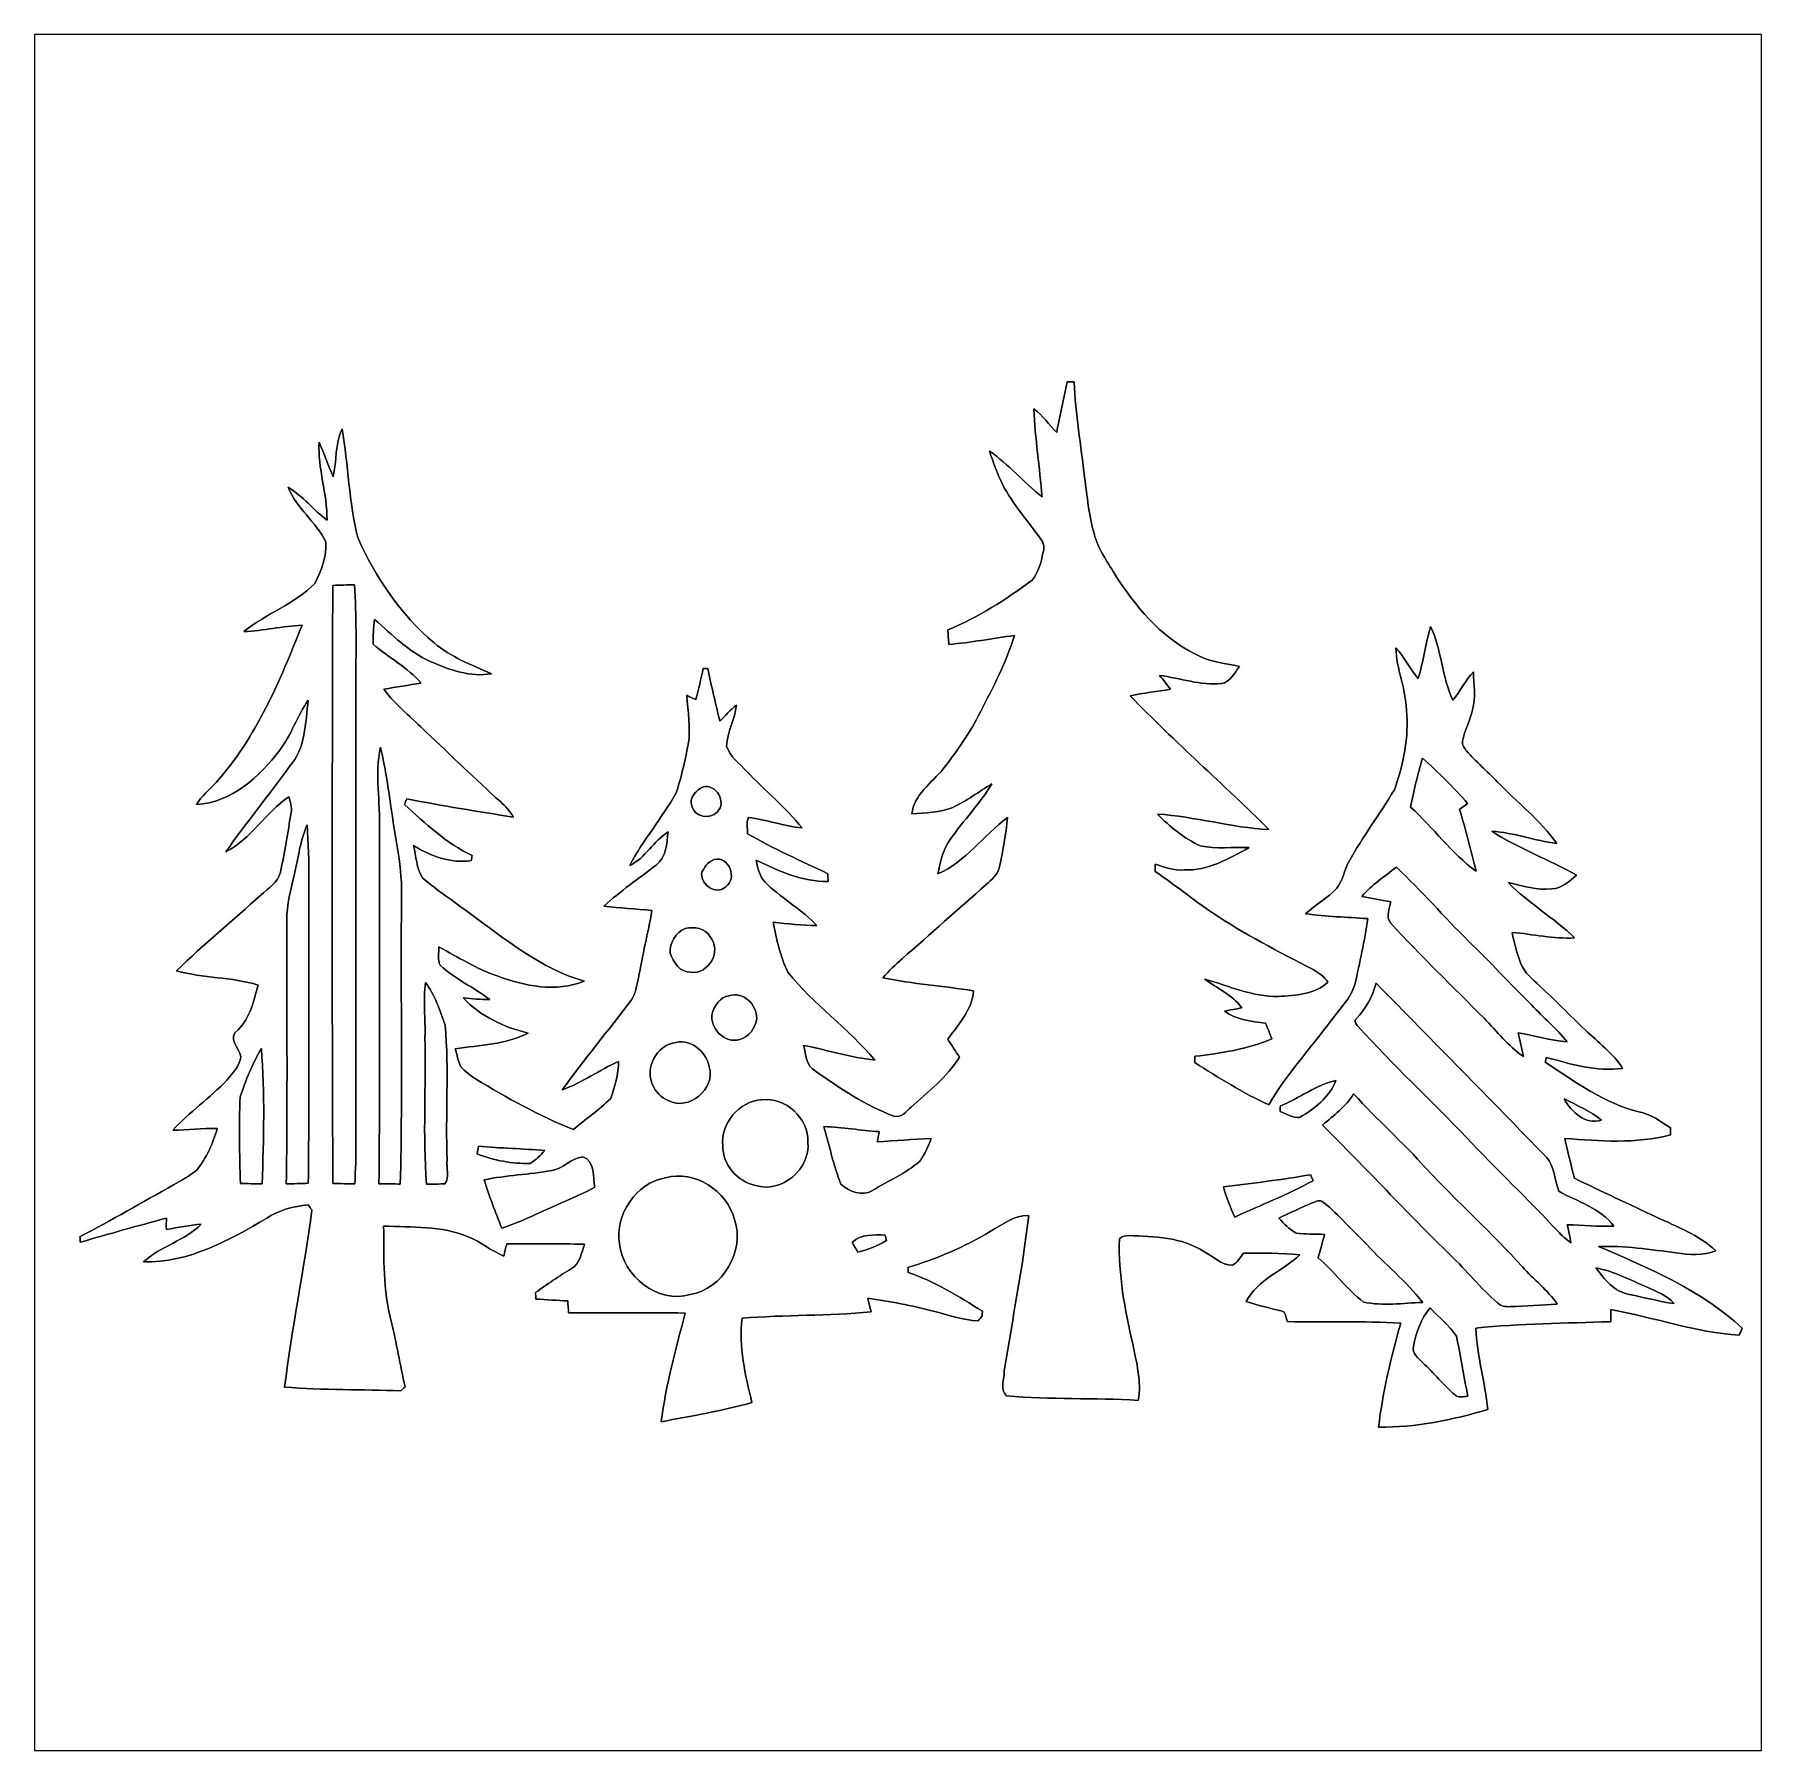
# Model space of a CAD drawing. Header units: centimetres. Extents: x -16.8 to 16.8, y -16.7 to 16.7.
import ezdxf

# ---------------------------------------------------------------- set-up
doc = ezdxf.new("R2010")
doc.units = ezdxf.units.CM
doc.header["$MEASUREMENT"] = 0
doc.layers.add('Layer 1', color=7, linetype='Continuous')

msp = doc.modelspace()

# ---------------------------------------------------------------- linework, layer by layer
at = {"layer": 'Layer 1', "color": 7}
for points, knots in [([(-16.77458, 16.66875), (-16.77458, 16.66875), (16.77458, 16.66875), (16.77458, 16.66875), (16.77458, 16.66875), (16.77458, 16.66875), (16.77458, -16.66875), (16.77458, -16.66875), (16.77458, -16.66875), (16.77458, -16.66875), (-16.77458, -16.66875), (-16.77458, -16.66875), (-16.77458, -16.66875), (-16.77458, -16.66875), (-16.77458, 16.66875), (-16.77458, 16.66875), (-16.77458, 16.66875), (-16.77458, 16.66875), (-16.77458, 16.66875), (-16.77458, 16.66875)], [0, 0, 0, 0, 0.16666667, 0.16666667, 0.16666667, 0.16666667, 0.33333333, 0.33333333, 0.33333333, 0.33333333, 0.5, 0.5, 0.5, 0.5, 0.66666667, 0.66666667, 0.66666667, 0.66666667, 1, 1, 1, 1]), ([(3.28436, 9.91941), (3.22016, 9.59062), (3.13902, 9.26536), (3.08398, 8.9348), (3.08398, 8.9348), (2.93723, 9.08967), (2.80987, 9.26536), (2.63807, 9.39447), (2.63807, 9.39447), (2.66382, 8.82262), (2.75378, 8.25641), (2.79929, 7.68632), (2.79929, 7.68632), (2.44228, 7.96361), (2.15159, 8.31815), (1.77976, 8.57638), (1.77976, 8.57638), (1.84679, 8.35237), (1.93428, 8.13506), (2.03341, 7.92304), (2.03341, 7.92304), (2.23273, 7.53921), (2.52624, 7.21748), (2.77495, 6.86647), (2.77495, 6.86647), (2.83281, 6.78991), (2.85115, 6.69078), (2.81623, 6.59589), (2.81623, 6.59589), (2.78765, 6.40962), (2.7238, 6.22194), (2.60879, 6.07131), (2.60879, 6.07131), (2.09938, 5.68995), (1.55646, 5.34635), (0.96767, 5.10081), (0.96767, 5.10081), (0.97367, 5.00733), (0.98037, 4.91349), (0.98743, 4.81965), (0.98743, 4.81965), (1.41464, 4.85458), (1.83586, 4.93607), (2.26025, 4.99322), (2.26025, 4.99322), (2.10432, 4.47358), (1.84926, 3.99203), (1.60338, 3.51084), (1.60338, 3.51084), (1.40476, 3.11538), (1.15006, 2.75026), (0.87877, 2.40136), (0.87877, 2.40136), (0.65476, 2.12831), (0.30939, 1.90465), (0.26846, 1.52576), (0.26846, 1.52576), (0.53411, 1.54869), (0.81209, 1.55152), (1.06327, 1.65312), (1.06327, 1.65312), (1.33244, 1.77659), (1.5681, 1.95933), (1.82245, 2.10961), (1.82245, 2.10961), (1.59138, 1.72297), (1.26965, 1.40088), (1.01635, 1.03011), (1.01635, 1.03011), (0.86677, 0.83644), (0.82691, 0.59196), (0.77223, 0.35983), (0.77223, 0.35983), (1.31127, 0.60043), (1.66758, 1.10984), (2.12901, 1.45909), (2.12901, 1.45909), (2.09762, 1.12607), (2.03623, 0.79587), (1.96321, 0.46955), (1.96321, 0.46955), (1.93569, 0.33055), (1.80763, 0.24906), (1.71415, 0.15522), (1.71415, 0.15522), (1.17016, -0.32314), (0.62865, -0.80469), (0.08573, -1.28482), (0.08573, -1.28482), (-0.04727, -1.40335), (-0.18239, -1.52118), (-0.29598, -1.65911), (-0.29598, -1.65911), (0.28646, -1.77482), (0.88089, -1.81963), (1.46791, -1.90994), (1.46791, -1.90994), (1.43651, -2.286), (1.17581, -2.5587), (0.96908, -2.84868), (0.96908, -2.84868), (1.04316, -2.96651), (1.11866, -3.08398), (1.19521, -3.2004), (1.19521, -3.2004), (0.95956, -3.59339), (0.58032, -3.85939), (0.25682, -4.17336), (0.25682, -4.17336), (0.15875, -4.24427), (0.06138, -4.39385), (-0.07902, -4.34481), (-0.07902, -4.34481), (-0.63183, -4.14373), (-1.1243, -3.80612), (-1.60232, -3.47028), (-1.60232, -3.47028), (-1.78717, -3.37467), (-1.78858, -3.1436), (-1.8355, -2.97109), (-1.8355, -2.97109), (-1.37195, -3.0607), (-0.91863, -3.20569), (-0.44803, -3.25684), (-0.44803, -3.25684), (-0.96449, -2.64301), (-1.63654, -2.17382), (-2.14313, -1.55046), (-2.14313, -1.55046), (-2.28424, -1.24213), (-2.35867, -0.90946), (-2.42746, -0.57891), (-2.42746, -0.57891), (-2.14454, -0.60431), (-1.86196, -0.64347), (-1.57727, -0.6417), (-1.57727, -0.6417), (-1.86231, -0.34008), (-2.22814, -0.13088), (-2.53153, 0.15099), (-2.53153, 0.15099), (-2.67829, 0.26705), (-2.72556, 0.45473), (-2.75308, 0.63041), (-2.75308, 0.63041), (-2.3181, 0.40711), (-1.85702, 0.21343), (-1.35819, 0.21343), (-1.35819, 0.21343), (-1.35961, 0.26423), (-1.36102, 0.31468), (-1.36243, 0.36513), (-1.36243, 0.36513), (-1.88736, 0.61383), (-2.419, 0.85125), (-2.92206, 1.14194), (-2.92206, 1.14194), (-2.92171, 1.24566), (-2.95734, 1.36031), (-2.90442, 1.45627), (-2.90442, 1.45627), (-2.55341, 1.41499), (-2.2165, 1.28905), (-1.86302, 1.25483), (-1.86302, 1.25483), (-2.18369, 1.65523), (-2.58692, 1.9812), (-2.9397, 2.35197), (-2.9397, 2.35197), (-3.07587, 2.50684), (-3.27025, 2.63772), (-3.33022, 2.84374), (-3.33022, 2.84374), (-3.3207, 3.12103), (-3.15983, 3.36585), (-3.14043, 3.64208), (-3.14043, 3.64208), (-3.25614, 3.54612), (-3.35633, 3.43288), (-3.4611, 3.32564), (-3.4611, 3.32564), (-3.54083, 3.66854), (-3.62761, 4.00967), (-3.69746, 4.35434), (-3.69746, 4.35434), (-3.71898, 4.35434), (-3.76238, 4.35434), (-3.78389, 4.35434), (-3.78389, 4.35434), (-3.82905, 4.15149), (-3.87315, 3.94864), (-3.92853, 3.74826), (-3.92853, 3.74826), (-3.98745, 3.77613), (-4.04601, 3.80436), (-4.10492, 3.83187), (-4.10492, 3.83187), (-4.08234, 3.51508), (-4.02061, 3.19511), (-4.07564, 2.87796), (-4.07564, 2.87796), (-4.13879, 2.56223), (-4.20582, 2.24508), (-4.30953, 1.93957), (-4.30953, 1.93957), (-4.57659, 1.44674), (-4.95476, 1.02164), (-5.21159, 0.52282), (-5.21159, 0.52282), (-4.90538, 0.67063), (-4.74909, 1.00224), (-4.46193, 1.17687), (-4.46193, 1.17687), (-4.50074, 0.95532), (-4.49686, 0.6791), (-4.69618, 0.53375), (-4.69618, 0.53375), (-5.03626, 0.26741), (-5.39503, 0.02469), (-5.71676, -0.26458), (-5.71676, -0.26458), (-5.40667, -0.30798), (-5.09235, -0.31256), (-4.7812, -0.35172), (-4.7812, -0.35172), (-4.85634, -0.79058), (-4.96641, -1.22273), (-5.04155, -1.66158), (-5.04155, -1.66158), (-5.07612, -1.80587), (-5.09552, -1.96144), (-5.17878, -2.08774), (-5.17878, -2.08774), (-5.62187, -2.67441), (-6.09424, -3.23991), (-6.52392, -3.83611), (-6.52392, -3.83611), (-6.13833, -3.69323), (-5.80143, -3.45158), (-5.42925, -3.28083), (-5.42925, -3.28083), (-5.42854, -3.53131), (-5.49804, -3.7786), (-5.58835, -4.00932), (-5.58835, -4.00932), (-5.81096, -4.22804), (-6.07131, -4.40619), (-6.31014, -4.60693), (-6.31014, -4.60693), (-6.96807, -4.33176), (-7.59954, -3.99556), (-8.20561, -3.62056), (-8.20561, -3.62056), (-8.31144, -3.55635), (-8.4074, -3.47521), (-8.49101, -3.38561), (-8.49101, -3.38561), (-8.54604, -3.27484), (-8.56933, -3.15242), (-8.60143, -3.03424), (-8.60143, -3.03424), (-8.12412, -2.97004), (-7.626, -2.95099), (-7.18573, -2.73226), (-7.18573, -2.73226), (-7.65387, -2.61655), (-8.11424, -2.40383), (-8.44762, -2.04823), (-8.44762, -2.04823), (-8.2744, -2.06128), (-8.10154, -2.0828), (-7.92727, -2.08068), (-7.92727, -2.08068), (-8.23877, -1.84362), (-8.6046, -1.68099), (-8.89353, -1.41393), (-8.89353, -1.41393), (-8.95703, -1.30634), (-8.91258, -1.17369), (-8.91716, -1.05516), (-8.91716, -1.05516), (-8.54745, -1.25448), (-8.19009, -1.48378), (-7.78933, -1.6196), (-7.78933, -1.6196), (-7.25699, -1.81822), (-6.64245, -1.94698), (-6.09776, -1.72156), (-6.09776, -1.72156), (-6.94619, -1.48202), (-7.63023, -0.89994), (-8.33296, -0.39511), (-8.33296, -0.39511), (-8.63424, -0.16757), (-8.9535, 0.03916), (-9.23925, 0.2861), (-9.23925, 0.2861), (-9.36131, 0.46708), (-9.35778, 0.70485), (-9.41035, 0.91123), (-9.41035, 0.91123), (-9.07239, 0.70803), (-8.6928, 0.55845), (-8.28922, 0.62124), (-8.28922, 0.62124), (-8.28499, 0.64488), (-8.27687, 0.69215), (-8.27299, 0.71614), (-8.27299, 0.71614), (-8.77394, 0.95462), (-9.17822, 1.34549), (-9.58991, 1.7085), (-9.58991, 1.7085), (-9.57333, 1.7459), (-9.55675, 1.78329), (-9.54017, 1.82033), (-9.54017, 1.82033), (-8.85366, 1.68698), (-8.16328, 1.56916), (-7.47113, 1.46614), (-7.47113, 1.46614), (-7.54063, 1.57798), (-7.62494, 1.67993), (-7.72513, 1.76495), (-7.72513, 1.76495), (-8.21161, 2.20698), (-8.68398, 2.66383), (-9.1634, 3.11326), (-9.1634, 3.11326), (-9.43786, 3.39302), (-9.75607, 3.63114), (-9.99031, 3.94864), (-9.99031, 3.94864), (-9.74796, 3.99098), (-9.50454, 4.02872), (-9.26183, 4.06929), (-9.26183, 4.06929), (-9.52959, 4.36845), (-9.89154, 4.56424), (-10.19563, 4.82353), (-10.19563, 4.82353), (-10.20057, 4.98404), (-10.19034, 5.14526), (-10.16811, 5.30437), (-10.16811, 5.30437), (-9.82663, 5.01156), (-9.50842, 4.67466), (-9.08967, 4.4898), (-9.08967, 4.4898), (-8.71643, 4.32929), (-8.31109, 4.17477), (-7.89764, 4.25132), (-7.89764, 4.25132), (-8.28463, 4.42136), (-8.68715, 4.57059), (-9.01241, 4.85105), (-9.01241, 4.85105), (-9.6587, 5.40103), (-10.154, 6.1214), (-10.49514, 6.89469), (-10.49514, 6.89469), (-10.66694, 7.58684), (-10.67576, 8.30721), (-10.801, 9.00747), (-10.801, 9.00747), (-10.93117, 8.71573), (-10.90895, 8.38482), (-10.97139, 8.0772), (-10.97139, 8.0772), (-11.06911, 8.2991), (-11.14531, 8.53017), (-11.24656, 8.7503), (-11.24656, 8.7503), (-11.27654, 8.23771), (-11.08604, 7.74382), (-11.09274, 7.23124), (-11.09274, 7.23124), (-11.35486, 7.43197), (-11.56123, 7.69867), (-11.84451, 7.87259), (-11.84451, 7.87259), (-11.68576, 7.46725), (-11.30864, 7.19737), (-11.11321, 6.81355), (-11.11321, 6.81355), (-11.09592, 6.52956), (-11.20563, 6.25263), (-11.32981, 6.00287), (-11.32981, 6.00287), (-11.72281, 5.60317), (-12.27984, 5.42078), (-12.70776, 5.06836), (-12.70776, 5.06836), (-12.32817, 5.08071), (-11.95776, 5.18195), (-11.57817, 5.19077), (-11.57817, 5.19077), (-12.00609, 4.11233), (-12.4654, 3.01096), (-13.24786, 2.13572), (-13.24786, 2.13572), (-13.37663, 1.9939), (-13.53397, 1.87572), (-13.62992, 1.70674), (-13.62992, 1.70674), (-12.94518, 1.75189), (-12.40155, 2.24261), (-12.01103, 2.76754), (-12.01103, 2.76754), (-11.78137, 3.06458), (-11.67306, 3.43182), (-11.45611, 3.73627), (-11.45611, 3.73627), (-11.51502, 3.29741), (-11.50726, 2.79153), (-11.82582, 2.4444), (-11.82582, 2.4444), (-12.22093, 1.88172), (-12.67001, 1.35784), (-13.05595, 0.78987), (-13.05595, 0.78987), (-12.5663, 1.04175), (-12.2876, 1.56034), (-11.83217, 1.85879), (-11.83217, 1.85879), (-11.80606, 1.76071), (-11.77008, 1.65982), (-11.78913, 1.55681), (-11.78913, 1.55681), (-11.85439, 1.16805), (-11.9126, 0.77752), (-11.99797, 0.39194), (-11.99797, 0.39194), (-12.04066, 0.19191), (-12.23469, 0.08608), (-12.37192, -0.04621), (-12.37192, -0.04621), (-12.91908, -0.53834), (-13.48916, -1.00612), (-14.0148, -1.52188), (-14.0148, -1.52188), (-13.49728, -1.66582), (-12.9473, -1.64077), (-12.43295, -1.7974), (-12.43295, -1.7974), (-12.51479, -2.10644), (-12.58358, -2.43346), (-12.8203, -2.66629), (-12.8203, -2.66629), (-13.04749, -2.82187), (-12.79772, -3.01202), (-12.76703, -3.19088), (-12.76703, -3.19088), (-12.78714, -3.37361), (-12.93072, -3.5112), (-13.0369, -3.64913), (-13.0369, -3.64913), (-13.37063, -3.99027), (-13.76751, -4.26579), (-14.08748, -4.62033), (-14.08748, -4.62033), (-13.79996, -4.61751), (-13.51351, -4.57694), (-13.22599, -4.58717), (-13.22599, -4.58717), (-13.30537, -4.87715), (-13.43731, -5.15514), (-13.6211, -5.39362), (-13.6211, -5.39362), (-13.7601, -5.50616), (-13.9192, -5.59047), (-14.07407, -5.67937), (-14.07407, -5.67937), (-14.67838, -6.01768), (-15.27704, -6.36729), (-15.89158, -6.6869), (-15.89158, -6.6869), (-15.89123, -6.71442), (-15.89052, -6.7691), (-15.89017, -6.79626), (-15.89017, -6.79626), (-15.33243, -6.63399), (-14.77398, -6.47594), (-14.21271, -6.32777), (-14.21271, -6.32777), (-14.21412, -6.40045), (-14.21518, -6.47312), (-14.21412, -6.54614), (-14.21412, -6.54614), (-13.98905, -6.50804), (-13.76504, -6.46289), (-13.53714, -6.44419), (-13.53714, -6.44419), (-13.85323, -6.76839), (-14.32878, -6.86752), (-14.6558, -7.17762), (-14.6558, -7.17762), (-13.7855, -7.19878), (-12.99034, -6.75217), (-12.26114, -6.32777), (-12.26114, -6.32777), (-12.02373, -6.16726), (-11.74186, -6.09706), (-11.45928, -6.0706), (-11.45928, -6.0706), (-11.43494, -6.10235), (-11.41024, -6.13481), (-11.38555, -6.16691), (-11.38555, -6.16691), (-11.53795, -7.31838), (-11.77255, -8.45749), (-11.91613, -9.61002), (-11.91613, -9.61002), (-11.16471, -9.66611), (-10.41047, -9.65553), (-9.65764, -9.68269), (-9.65764, -9.68269), (-9.63119, -9.65553), (-9.60438, -9.62907), (-9.57756, -9.60296), (-9.57756, -9.60296), (-9.67105, -9.17893), (-9.74443, -8.75065), (-9.84532, -8.32873), (-9.84532, -8.32873), (-10.00584, -7.72724), (-9.98679, -7.09718), (-9.99243, -6.48053), (-9.99243, -6.48053), (-9.4421, -6.51122), (-8.86707, -6.46642), (-8.34919, -6.69114), (-8.34919, -6.69114), (-8.10401, -6.78674), (-7.90258, -6.96348), (-7.65916, -7.06296), (-7.65916, -7.06296), (-7.64046, -6.98429), (-7.62071, -6.90598), (-7.6013, -6.82766), (-7.6013, -6.82766), (-7.09824, -6.82519), (-6.59518, -6.82449), (-6.09212, -6.83189), (-6.09212, -6.83189), (-6.15103, -6.99558), (-6.17291, -7.21289), (-6.34259, -7.30744), (-6.34259, -7.30744), (-6.58319, -7.44996), (-6.8139, -7.60836), (-7.04003, -7.77311), (-7.04003, -7.77311), (-7.03933, -7.8045), (-7.03862, -7.86694), (-7.03827, -7.89834), (-7.03827, -7.89834), (-6.83119, -7.91245), (-6.62376, -7.92304), (-6.41597, -7.93609), (-6.41597, -7.93609), (-6.41209, -7.99359), (-6.40362, -8.1086), (-6.39974, -8.1661), (-6.39974, -8.1661), (-5.64409, -8.16751), (-4.88809, -8.16434), (-4.13244, -8.16963), (-4.13244, -8.16963), (-4.31624, -8.86707), (-4.50497, -9.56592), (-4.60375, -10.28136), (-4.60375, -10.28136), (-4.01179, -10.17517), (-3.41842, -10.06616), (-2.83704, -9.90953), (-2.83704, -9.90953), (-2.97004, -9.37436), (-3.09386, -8.82721), (-3.02789, -8.27158), (-3.02789, -8.27158), (-2.19463, -8.20138), (-1.35502, -8.22819), (-0.52176, -8.14881), (-0.52176, -8.14881), (-0.54398, -8.05921), (-0.56691, -7.96996), (-0.58843, -7.8807), (-0.58843, -7.8807), (-0.15981, -7.94456), (0.26776, -8.02217), (0.68686, -8.13506), (0.68686, -8.13506), (0.97508, -8.20526), (1.25906, -8.31039), (1.55893, -8.32167), (1.55893, -8.32167), (1.58362, -8.28992), (1.60867, -8.25853), (1.63407, -8.22748), (1.63407, -8.22748), (1.63548, -8.2042), (1.63865, -8.15728), (1.64042, -8.134), (1.64042, -8.134), (1.17651, -7.85283), (0.71614, -7.5565), (0.19932, -7.38046), (0.19932, -7.38046), (0.19791, -7.35718), (0.19473, -7.30991), (0.19332, -7.28662), (0.19332, -7.28662), (0.75036, -7.11729), (1.29046, -6.88799), (1.78929, -6.58636), (1.78929, -6.58636), (2.02636, -6.45583), (2.25249, -6.27133), (2.53859, -6.27239), (2.53859, -6.27239), (2.42217, -7.28627), (2.22321, -8.28851), (2.0641, -9.29605), (2.0641, -9.29605), (2.06622, -9.44633), (1.97485, -9.65764), (2.10749, -9.77724), (2.10749, -9.77724), (2.95734, -9.85767), (3.81459, -9.81569), (4.66725, -9.86719), (4.66725, -9.86719), (4.73675, -9.50031), (4.63056, -9.12954), (4.56177, -8.77147), (4.56177, -8.77147), (4.40443, -8.10189), (4.28061, -7.41751), (4.30001, -6.72747), (4.30001, -6.72747), (4.34728, -6.67808), (4.41784, -6.66397), (4.48381, -6.66503), (4.48381, -6.66503), (4.97734, -6.68126), (5.51109, -6.69678), (5.94148, -6.97301), (5.94148, -6.97301), (6.12316, -7.0672), (6.27697, -7.24217), (6.49711, -7.24217), (6.49711, -7.24217), (6.59377, -7.19208), (6.6488, -7.09436), (6.70948, -7.00864), (6.70948, -7.00864), (7.07496, -7.00158), (7.44114, -7.00334), (7.80591, -7.03827), (7.80591, -7.03827), (7.47219, -7.35436), (6.98994, -7.5184), (6.7624, -7.94385), (6.7624, -7.94385), (6.98465, -8.02005), (7.21395, -8.07226), (7.44185, -8.12906), (7.44185, -8.12906), (7.54733, -8.13929), (7.52369, -8.25923), (7.56955, -8.3372), (7.56955, -8.3372), (8.30227, -8.35131), (9.03605, -8.32379), (9.76842, -8.36789), (9.76842, -8.36789), (9.57368, -9.02758), (9.42269, -9.70245), (9.33415, -10.38472), (9.33415, -10.38472), (10.05487, -10.39883), (10.77066, -10.24537), (11.45928, -10.04535), (11.45928, -10.04535), (11.40001, -9.51406), (11.25326, -8.99583), (11.22292, -8.46102), (11.22292, -8.46102), (12.09287, -8.37353), (12.97164, -8.37071), (13.84582, -8.33861), (13.84582, -8.33861), (13.84582, -8.27969), (13.84617, -8.16151), (13.84617, -8.1026), (13.84617, -8.1026), (14.68014, -8.25465), (15.49012, -8.54181), (16.33961, -8.60249), (16.33961, -8.60249), (16.36007, -8.55627), (16.38088, -8.51006), (16.4024, -8.46455), (16.4024, -8.46455), (15.60583, -7.73324), (14.59512, -7.29368), (13.61017, -6.87776), (13.61017, -6.87776), (14.1157, -6.85976), (14.6177, -6.93596), (15.11759, -7.00264), (15.11759, -7.00264), (15.37053, -7.03545), (15.64287, -7.06226), (15.88523, -6.96242), (15.88523, -6.96242), (15.55962, -6.64951), (15.12535, -6.49464), (14.72565, -6.30237), (14.72565, -6.30237), (14.19684, -6.05437), (13.66767, -5.80708), (13.14168, -5.55307), (13.14168, -5.55307), (13.07677, -5.29484), (13.00797, -5.03837), (12.95471, -4.77802), (12.95471, -4.77802), (13.63804, -4.82812), (14.33865, -4.88809), (15.00928, -4.70676), (15.00928, -4.70676), (15.00893, -4.66125), (15.00858, -4.61645), (15.00893, -4.57129), (15.00893, -4.57129), (14.81102, -4.45347), (14.62793, -4.29824), (14.39298, -4.26403), (14.39298, -4.26403), (13.71917, -4.0894), (13.14415, -3.67524), (12.57265, -3.29671), (12.57265, -3.29671), (12.57935, -3.27307), (12.5924, -3.22615), (12.59911, -3.20287), (12.59911, -3.20287), (13.07994, -3.33904), (13.5703, -3.47945), (14.07724, -3.41877), (14.07724, -3.41877), (13.89274, -3.11891), (13.59852, -2.90901), (13.34982, -2.66665), (13.34982, -2.66665), (13.0489, -2.39113), (12.77373, -2.0895), (12.46893, -1.81857), (12.46893, -1.81857), (12.32923, -1.6891), (12.17542, -1.56069), (12.09675, -1.38289), (12.09675, -1.38289), (12.02796, -1.18357), (11.96834, -0.98143), (11.92883, -0.7747), (11.92883, -0.7747), (12.33382, -0.80963), (12.73492, -0.90417), (13.14415, -0.8823), (13.14415, -0.8823), (12.74621, -0.4893), (12.24597, -0.21343), (11.86109, 0.19368), (11.86109, 0.19368), (12.13697, 0.12735), (12.4139, 0.03739), (12.70247, 0.06879), (12.70247, 0.06879), (12.89297, 0.0822), (13.04325, 0.21661), (13.18119, 0.3369), (13.18119, 0.3369), (12.64532, 0.64594), (12.05301, 0.84984), (11.53583, 1.18992), (11.53583, 1.18992), (11.96446, 1.16417), (12.37262, 1.00542), (12.79807, 0.9525), (12.79807, 0.9525), (12.47281, 1.40617), (12.02796, 1.75366), (11.64202, 2.1523), (11.64202, 2.1523), (11.44834, 2.35867), (11.2268, 2.53788), (11.04336, 2.75414), (11.04336, 2.75414), (11.00314, 2.80705), (10.94846, 2.86667), (10.96716, 2.93864), (10.96716, 2.93864), (11.00808, 3.14784), (11.11391, 3.33798), (11.15766, 3.54683), (11.15766, 3.54683), (11.23209, 3.78707), (11.17953, 4.04213), (11.18023, 4.28766), (11.18023, 4.28766), (11.02642, 4.11939), (10.92024, 3.91478), (10.77983, 3.73592), (10.77983, 3.73592), (10.56499, 4.18782), (10.56358, 4.71417), (10.34768, 5.16678), (10.34768, 5.16678), (10.24749, 4.83552), (10.20762, 4.4891), (10.10779, 4.15749), (10.10779, 4.15749), (9.93987, 4.33952), (9.84215, 4.57271), (9.67422, 4.75403), (9.67422, 4.75403), (9.67775, 4.34199), (9.87178, 3.95958), (9.87566, 3.54683), (9.87566, 3.54683), (9.93211, 3.02084), (9.81992, 2.4892), (9.64318, 1.99602), (9.64318, 1.99602), (9.36237, 1.52153), (9.02511, 1.08162), (8.75771, 0.59866), (8.75771, 0.59866), (8.67163, 0.43109), (8.64094, 0.23354), (8.52664, 0.08114), (8.52664, 0.08114), (8.34249, -0.10442), (8.11142, -0.2346), (7.91951, -0.41169), (7.91951, -0.41169), (8.31921, -0.47272), (8.72349, -0.47766), (9.12636, -0.50729), (9.12636, -0.50729), (9.06427, -0.93768), (8.97149, -1.36313), (8.87448, -1.78682), (8.87448, -1.78682), (8.7951, -2.06234), (8.57779, -2.26131), (8.41516, -2.48814), (8.41516, -2.48814), (8.00841, -3.03283), (7.54415, -3.5373), (7.20125, -4.1275), (7.20125, -4.1275), (6.70278, -3.89043), (6.22829, -3.60433), (5.76686, -3.30235), (5.76686, -3.30235), (5.76686, -3.27201), (5.76721, -3.21169), (5.76721, -3.18135), (5.76721, -3.18135), (6.27556, -3.12314), (6.78886, -3.04729), (7.26228, -2.84198), (7.26228, -2.84198), (7.22242, -2.74002), (7.18185, -2.63842), (7.14199, -2.53753), (7.14199, -2.53753), (6.86259, -2.50896), (6.57578, -2.46874), (6.34012, -2.30505), (6.34012, -2.30505), (6.45266, -2.28318), (6.5659, -2.26236), (6.67949, -2.24296), (6.67949, -2.24296), (6.49534, -1.98649), (6.20219, -1.8669), (5.95983, -1.68134), (5.95983, -1.68134), (6.42973, -1.81575), (6.8894, -2.02777), (7.38928, -2.02071), (7.38928, -2.02071), (7.71984, -2.00166), (8.0966, -1.98226), (8.3506, -1.74343), (8.3506, -1.74343), (8.28111, -1.63548), (8.17492, -1.55716), (8.06309, -1.49754), (8.06309, -1.49754), (7.39528, -1.15358), (6.72677, -0.8061), (6.10059, -0.38911), (6.10059, -0.38911), (5.72347, -0.13406), (5.37104, 0.15522), (4.99392, 0.41028), (4.99392, 0.41028), (4.99357, 0.45755), (4.99357, 0.50483), (4.99392, 0.55174), (4.99392, 0.55174), (5.17525, 0.48966), (5.35975, 0.42051), (5.5566, 0.44062), (5.5566, 0.44062), (6.01945, 0.41169), (6.42832, 0.66111), (6.81955, 0.87207), (6.81955, 0.87207), (6.50452, 0.89147), (6.18419, 0.83785), (5.8734, 0.90558), (5.8734, 0.90558), (5.55484, 1.04846), (5.28532, 1.28094), (5.03908, 1.524), (5.03908, 1.524), (5.76827, 1.47673), (6.47665, 1.26048), (7.20654, 1.22237), (7.20654, 1.22237), (6.32354, 2.10361), (5.37739, 2.92206), (4.51203, 3.82058), (4.51203, 3.82058), (4.77061, 3.87597), (5.03379, 3.9056), (5.29484, 3.94864), (5.29484, 3.94864), (5.22711, 4.04107), (5.15197, 4.12715), (5.08282, 4.21781), (5.08282, 4.21781), (5.48217, 4.16348), (5.87481, 4.0192), (6.28191, 4.05836), (6.28191, 4.05836), (6.45407, 4.08764), (6.53768, 4.26367), (6.63222, 4.39244), (6.63222, 4.39244), (6.33906, 4.45276), (6.03003, 4.48204), (5.76721, 4.63762), (5.76721, 4.63762), (5.09517, 4.97276), (4.60446, 5.56401), (4.2104, 6.18666), (4.2104, 6.18666), (4.06118, 6.43925), (3.88197, 6.68302), (3.80965, 6.97195), (3.80965, 6.97195), (3.70522, 7.32861), (3.6763, 7.70008), (3.62479, 8.06626), (3.62479, 8.06626), (3.55494, 8.68433), (3.44558, 9.29852), (3.42053, 9.92117), (3.42053, 9.92117), (3.37467, 9.92082), (3.32952, 9.92046), (3.28436, 9.91941)], [0, 0, 0, 0, 0.00406504, 0.00406504, 0.00406504, 0.00406504, 0.00813008, 0.00813008, 0.00813008, 0.00813008, 0.01219512, 0.01219512, 0.01219512, 0.01219512, 0.01626016, 0.01626016, 0.01626016, 0.01626016, 0.0203252, 0.0203252, 0.0203252, 0.0203252, 0.02439024, 0.02439024, 0.02439024, 0.02439024, 0.02845528, 0.02845528, 0.02845528, 0.02845528, 0.03252033, 0.03252033, 0.03252033, 0.03252033, 0.03658537, 0.03658537, 0.03658537, 0.03658537, 0.04065041, 0.04065041, 0.04065041, 0.04065041, 0.04471545, 0.04471545, 0.04471545, 0.04471545, 0.04878049, 0.04878049, 0.04878049, 0.04878049, 0.05284553, 0.05284553, 0.05284553, 0.05284553, 0.05691057, 0.05691057, 0.05691057, 0.05691057, 0.06097561, 0.06097561, 0.06097561, 0.06097561, 0.06504065, 0.06504065, 0.06504065, 0.06504065, 0.06910569, 0.06910569, 0.06910569, 0.06910569, 0.07317073, 0.07317073, 0.07317073, 0.07317073, 0.07723577, 0.07723577, 0.07723577, 0.07723577, 0.08130081, 0.08130081, 0.08130081, 0.08130081, 0.08536585, 0.08536585, 0.08536585, 0.08536585, 0.08943089, 0.08943089, 0.08943089, 0.08943089, 0.09349593, 0.09349593, 0.09349593, 0.09349593, 0.09756098, 0.09756098, 0.09756098, 0.09756098, 0.10162602, 0.10162602, 0.10162602, 0.10162602, 0.10569106, 0.10569106, 0.10569106, 0.10569106, 0.1097561, 0.1097561, 0.1097561, 0.1097561, 0.11382114, 0.11382114, 0.11382114, 0.11382114, 0.11788618, 0.11788618, 0.11788618, 0.11788618, 0.12195122, 0.12195122, 0.12195122, 0.12195122, 0.12601626, 0.12601626, 0.12601626, 0.12601626, 0.1300813, 0.1300813, 0.1300813, 0.1300813, 0.13414634, 0.13414634, 0.13414634, 0.13414634, 0.13821138, 0.13821138, 0.13821138, 0.13821138, 0.14227642, 0.14227642, 0.14227642, 0.14227642, 0.14634146, 0.14634146, 0.14634146, 0.14634146, 0.1504065, 0.1504065, 0.1504065, 0.1504065, 0.15447154, 0.15447154, 0.15447154, 0.15447154, 0.15853659, 0.15853659, 0.15853659, 0.15853659, 0.16260163, 0.16260163, 0.16260163, 0.16260163, 0.16666667, 0.16666667, 0.16666667, 0.16666667, 0.17073171, 0.17073171, 0.17073171, 0.17073171, 0.17479675, 0.17479675, 0.17479675, 0.17479675, 0.17886179, 0.17886179, 0.17886179, 0.17886179, 0.18292683, 0.18292683, 0.18292683, 0.18292683, 0.18699187, 0.18699187, 0.18699187, 0.18699187, 0.19105691, 0.19105691, 0.19105691, 0.19105691, 0.19512195, 0.19512195, 0.19512195, 0.19512195, 0.19918699, 0.19918699, 0.19918699, 0.19918699, 0.20325203, 0.20325203, 0.20325203, 0.20325203, 0.20731707, 0.20731707, 0.20731707, 0.20731707, 0.21138211, 0.21138211, 0.21138211, 0.21138211, 0.21544715, 0.21544715, 0.21544715, 0.21544715, 0.2195122, 0.2195122, 0.2195122, 0.2195122, 0.22357724, 0.22357724, 0.22357724, 0.22357724, 0.22764228, 0.22764228, 0.22764228, 0.22764228, 0.23170732, 0.23170732, 0.23170732, 0.23170732, 0.23577236, 0.23577236, 0.23577236, 0.23577236, 0.2398374, 0.2398374, 0.2398374, 0.2398374, 0.24390244, 0.24390244, 0.24390244, 0.24390244, 0.24796748, 0.24796748, 0.24796748, 0.24796748, 0.25203252, 0.25203252, 0.25203252, 0.25203252, 0.25609756, 0.25609756, 0.25609756, 0.25609756, 0.2601626, 0.2601626, 0.2601626, 0.2601626, 0.26422764, 0.26422764, 0.26422764, 0.26422764, 0.26829268, 0.26829268, 0.26829268, 0.26829268, 0.27235772, 0.27235772, 0.27235772, 0.27235772, 0.27642276, 0.27642276, 0.27642276, 0.27642276, 0.2804878, 0.2804878, 0.2804878, 0.2804878, 0.28455285, 0.28455285, 0.28455285, 0.28455285, 0.28861789, 0.28861789, 0.28861789, 0.28861789, 0.29268293, 0.29268293, 0.29268293, 0.29268293, 0.29674797, 0.29674797, 0.29674797, 0.29674797, 0.30081301, 0.30081301, 0.30081301, 0.30081301, 0.30487805, 0.30487805, 0.30487805, 0.30487805, 0.30894309, 0.30894309, 0.30894309, 0.30894309, 0.31300813, 0.31300813, 0.31300813, 0.31300813, 0.31707317, 0.31707317, 0.31707317, 0.31707317, 0.32113821, 0.32113821, 0.32113821, 0.32113821, 0.32520325, 0.32520325, 0.32520325, 0.32520325, 0.32926829, 0.32926829, 0.32926829, 0.32926829, 0.33333333, 0.33333333, 0.33333333, 0.33333333, 0.33739837, 0.33739837, 0.33739837, 0.33739837, 0.34146341, 0.34146341, 0.34146341, 0.34146341, 0.34552846, 0.34552846, 0.34552846, 0.34552846, 0.3495935, 0.3495935, 0.3495935, 0.3495935, 0.35365854, 0.35365854, 0.35365854, 0.35365854, 0.35772358, 0.35772358, 0.35772358, 0.35772358, 0.36178862, 0.36178862, 0.36178862, 0.36178862, 0.36585366, 0.36585366, 0.36585366, 0.36585366, 0.3699187, 0.3699187, 0.3699187, 0.3699187, 0.37398374, 0.37398374, 0.37398374, 0.37398374, 0.37804878, 0.37804878, 0.37804878, 0.37804878, 0.38211382, 0.38211382, 0.38211382, 0.38211382, 0.38617886, 0.38617886, 0.38617886, 0.38617886, 0.3902439, 0.3902439, 0.3902439, 0.3902439, 0.39430894, 0.39430894, 0.39430894, 0.39430894, 0.39837398, 0.39837398, 0.39837398, 0.39837398, 0.40243902, 0.40243902, 0.40243902, 0.40243902, 0.40650407, 0.40650407, 0.40650407, 0.40650407, 0.41056911, 0.41056911, 0.41056911, 0.41056911, 0.41463415, 0.41463415, 0.41463415, 0.41463415, 0.41869919, 0.41869919, 0.41869919, 0.41869919, 0.42276423, 0.42276423, 0.42276423, 0.42276423, 0.42682927, 0.42682927, 0.42682927, 0.42682927, 0.43089431, 0.43089431, 0.43089431, 0.43089431, 0.43495935, 0.43495935, 0.43495935, 0.43495935, 0.43902439, 0.43902439, 0.43902439, 0.43902439, 0.44308943, 0.44308943, 0.44308943, 0.44308943, 0.44715447, 0.44715447, 0.44715447, 0.44715447, 0.45121951, 0.45121951, 0.45121951, 0.45121951, 0.45528455, 0.45528455, 0.45528455, 0.45528455, 0.45934959, 0.45934959, 0.45934959, 0.45934959, 0.46341463, 0.46341463, 0.46341463, 0.46341463, 0.46747967, 0.46747967, 0.46747967, 0.46747967, 0.47154472, 0.47154472, 0.47154472, 0.47154472, 0.47560976, 0.47560976, 0.47560976, 0.47560976, 0.4796748, 0.4796748, 0.4796748, 0.4796748, 0.48373984, 0.48373984, 0.48373984, 0.48373984, 0.48780488, 0.48780488, 0.48780488, 0.48780488, 0.49186992, 0.49186992, 0.49186992, 0.49186992, 0.49593496, 0.49593496, 0.49593496, 0.49593496, 0.5, 0.5, 0.5, 0.5, 0.50406504, 0.50406504, 0.50406504, 0.50406504, 0.50813008, 0.50813008, 0.50813008, 0.50813008, 0.51219512, 0.51219512, 0.51219512, 0.51219512, 0.51626016, 0.51626016, 0.51626016, 0.51626016, 0.5203252, 0.5203252, 0.5203252, 0.5203252, 0.52439024, 0.52439024, 0.52439024, 0.52439024, 0.52845528, 0.52845528, 0.52845528, 0.52845528, 0.53252033, 0.53252033, 0.53252033, 0.53252033, 0.53658537, 0.53658537, 0.53658537, 0.53658537, 0.54065041, 0.54065041, 0.54065041, 0.54065041, 0.54471545, 0.54471545, 0.54471545, 0.54471545, 0.54878049, 0.54878049, 0.54878049, 0.54878049, 0.55284553, 0.55284553, 0.55284553, 0.55284553, 0.55691057, 0.55691057, 0.55691057, 0.55691057, 0.56097561, 0.56097561, 0.56097561, 0.56097561, 0.56504065, 0.56504065, 0.56504065, 0.56504065, 0.56910569, 0.56910569, 0.56910569, 0.56910569, 0.57317073, 0.57317073, 0.57317073, 0.57317073, 0.57723577, 0.57723577, 0.57723577, 0.57723577, 0.58130081, 0.58130081, 0.58130081, 0.58130081, 0.58536585, 0.58536585, 0.58536585, 0.58536585, 0.58943089, 0.58943089, 0.58943089, 0.58943089, 0.59349593, 0.59349593, 0.59349593, 0.59349593, 0.59756098, 0.59756098, 0.59756098, 0.59756098, 0.60162602, 0.60162602, 0.60162602, 0.60162602, 0.60569106, 0.60569106, 0.60569106, 0.60569106, 0.6097561, 0.6097561, 0.6097561, 0.6097561, 0.61382114, 0.61382114, 0.61382114, 0.61382114, 0.61788618, 0.61788618, 0.61788618, 0.61788618, 0.62195122, 0.62195122, 0.62195122, 0.62195122, 0.62601626, 0.62601626, 0.62601626, 0.62601626, 0.6300813, 0.6300813, 0.6300813, 0.6300813, 0.63414634, 0.63414634, 0.63414634, 0.63414634, 0.63821138, 0.63821138, 0.63821138, 0.63821138, 0.64227642, 0.64227642, 0.64227642, 0.64227642, 0.64634146, 0.64634146, 0.64634146, 0.64634146, 0.6504065, 0.6504065, 0.6504065, 0.6504065, 0.65447154, 0.65447154, 0.65447154, 0.65447154, 0.65853659, 0.65853659, 0.65853659, 0.65853659, 0.66260163, 0.66260163, 0.66260163, 0.66260163, 0.66666667, 0.66666667, 0.66666667, 0.66666667, 0.67073171, 0.67073171, 0.67073171, 0.67073171, 0.67479675, 0.67479675, 0.67479675, 0.67479675, 0.67886179, 0.67886179, 0.67886179, 0.67886179, 0.68292683, 0.68292683, 0.68292683, 0.68292683, 0.68699187, 0.68699187, 0.68699187, 0.68699187, 0.69105691, 0.69105691, 0.69105691, 0.69105691, 0.69512195, 0.69512195, 0.69512195, 0.69512195, 0.69918699, 0.69918699, 0.69918699, 0.69918699, 0.70325203, 0.70325203, 0.70325203, 0.70325203, 0.70731707, 0.70731707, 0.70731707, 0.70731707, 0.71138211, 0.71138211, 0.71138211, 0.71138211, 0.71544715, 0.71544715, 0.71544715, 0.71544715, 0.7195122, 0.7195122, 0.7195122, 0.7195122, 0.72357724, 0.72357724, 0.72357724, 0.72357724, 0.72764228, 0.72764228, 0.72764228, 0.72764228, 0.73170732, 0.73170732, 0.73170732, 0.73170732, 0.73577236, 0.73577236, 0.73577236, 0.73577236, 0.7398374, 0.7398374, 0.7398374, 0.7398374, 0.74390244, 0.74390244, 0.74390244, 0.74390244, 0.74796748, 0.74796748, 0.74796748, 0.74796748, 0.75203252, 0.75203252, 0.75203252, 0.75203252, 0.75609756, 0.75609756, 0.75609756, 0.75609756, 0.7601626, 0.7601626, 0.7601626, 0.7601626, 0.76422764, 0.76422764, 0.76422764, 0.76422764, 0.76829268, 0.76829268, 0.76829268, 0.76829268, 0.77235772, 0.77235772, 0.77235772, 0.77235772, 0.77642276, 0.77642276, 0.77642276, 0.77642276, 0.7804878, 0.7804878, 0.7804878, 0.7804878, 0.78455285, 0.78455285, 0.78455285, 0.78455285, 0.78861789, 0.78861789, 0.78861789, 0.78861789, 0.79268293, 0.79268293, 0.79268293, 0.79268293, 0.79674797, 0.79674797, 0.79674797, 0.79674797, 0.80081301, 0.80081301, 0.80081301, 0.80081301, 0.80487805, 0.80487805, 0.80487805, 0.80487805, 0.80894309, 0.80894309, 0.80894309, 0.80894309, 0.81300813, 0.81300813, 0.81300813, 0.81300813, 0.81707317, 0.81707317, 0.81707317, 0.81707317, 0.82113821, 0.82113821, 0.82113821, 0.82113821, 0.82520325, 0.82520325, 0.82520325, 0.82520325, 0.82926829, 0.82926829, 0.82926829, 0.82926829, 0.83333333, 0.83333333, 0.83333333, 0.83333333, 0.83739837, 0.83739837, 0.83739837, 0.83739837, 0.84146341, 0.84146341, 0.84146341, 0.84146341, 0.84552846, 0.84552846, 0.84552846, 0.84552846, 0.8495935, 0.8495935, 0.8495935, 0.8495935, 0.85365854, 0.85365854, 0.85365854, 0.85365854, 0.85772358, 0.85772358, 0.85772358, 0.85772358, 0.86178862, 0.86178862, 0.86178862, 0.86178862, 0.86585366, 0.86585366, 0.86585366, 0.86585366, 0.8699187, 0.8699187, 0.8699187, 0.8699187, 0.87398374, 0.87398374, 0.87398374, 0.87398374, 0.87804878, 0.87804878, 0.87804878, 0.87804878, 0.88211382, 0.88211382, 0.88211382, 0.88211382, 0.88617886, 0.88617886, 0.88617886, 0.88617886, 0.8902439, 0.8902439, 0.8902439, 0.8902439, 0.89430894, 0.89430894, 0.89430894, 0.89430894, 0.89837398, 0.89837398, 0.89837398, 0.89837398, 0.90243902, 0.90243902, 0.90243902, 0.90243902, 0.90650407, 0.90650407, 0.90650407, 0.90650407, 0.91056911, 0.91056911, 0.91056911, 0.91056911, 0.91463415, 0.91463415, 0.91463415, 0.91463415, 0.91869919, 0.91869919, 0.91869919, 0.91869919, 0.92276423, 0.92276423, 0.92276423, 0.92276423, 0.92682927, 0.92682927, 0.92682927, 0.92682927, 0.93089431, 0.93089431, 0.93089431, 0.93089431, 0.93495935, 0.93495935, 0.93495935, 0.93495935, 0.93902439, 0.93902439, 0.93902439, 0.93902439, 0.94308943, 0.94308943, 0.94308943, 0.94308943, 0.94715447, 0.94715447, 0.94715447, 0.94715447, 0.95121951, 0.95121951, 0.95121951, 0.95121951, 0.95528455, 0.95528455, 0.95528455, 0.95528455, 0.95934959, 0.95934959, 0.95934959, 0.95934959, 0.96341463, 0.96341463, 0.96341463, 0.96341463, 0.96747967, 0.96747967, 0.96747967, 0.96747967, 0.97154472, 0.97154472, 0.97154472, 0.97154472, 0.97560976, 0.97560976, 0.97560976, 0.97560976, 0.9796748, 0.9796748, 0.9796748, 0.9796748, 0.98373984, 0.98373984, 0.98373984, 0.98373984, 0.98780488, 0.98780488, 0.98780488, 0.98780488, 0.99186992, 0.99186992, 0.99186992, 0.99186992, 1, 1, 1, 1]), ([(-10.98162, 5.96583), (-10.84016, 5.97147), (-10.69869, 5.97641), (-10.55723, 5.98064), (-10.55723, 5.98064), (-10.51666, 5.36963), (-10.53183, 4.75721), (-10.52971, 4.14514), (-10.52971, 4.14514), (-10.53112, 1.14653), (-10.53077, -1.85208), (-10.52971, -4.85069), (-10.52971, -4.85069), (-10.53148, -5.12092), (-10.53641, -5.39221), (-10.5537, -5.66244), (-10.5537, -5.66244), (-10.69516, -5.65891), (-10.83663, -5.65503), (-10.97809, -5.6515), (-10.97809, -5.6515), (-10.99855, -1.77941), (-10.99185, 2.09338), (-10.98162, 5.96583)], [0, 0, 0, 0, 0.14285714, 0.14285714, 0.14285714, 0.14285714, 0.28571429, 0.28571429, 0.28571429, 0.28571429, 0.42857143, 0.42857143, 0.42857143, 0.42857143, 0.57142857, 0.57142857, 0.57142857, 0.57142857, 0.71428571, 0.71428571, 0.71428571, 0.71428571, 1, 1, 1, 1]), ([(-10.07251, 1.21708), (-10.05381, 1.75154), (-10.16706, 2.29482), (-10.05452, 2.82328), (-10.05452, 2.82328), (-9.9635, 2.45745), (-9.91023, 2.08421), (-9.85767, 1.71133), (-9.85767, 1.71133), (-9.77336, 1.08938), (-9.61954, 0.47378), (-9.646, -0.15875), (-9.646, -0.15875), (-9.66329, -1.99355), (-9.62166, -3.8294), (-9.66858, -5.66385), (-9.66858, -5.66385), (-9.77265, -5.66279), (-9.98079, -5.66103), (-10.08486, -5.65997), (-10.08486, -5.65997), (-10.0584, -3.36797), (-10.07674, -1.07527), (-10.07251, 1.21708)], [0, 0, 0, 0, 0.14285714, 0.14285714, 0.14285714, 0.14285714, 0.28571429, 0.28571429, 0.28571429, 0.28571429, 0.42857143, 0.42857143, 0.42857143, 0.42857143, 0.57142857, 0.57142857, 0.57142857, 0.57142857, 0.71428571, 0.71428571, 0.71428571, 0.71428571, 1, 1, 1, 1]), ([(10.18716, 2.60914), (10.50043, 2.3368), (10.79535, 2.04294), (11.06629, 1.72791), (11.06629, 1.72791), (11.01443, 1.69051), (10.96257, 1.65276), (10.91142, 1.61431), (10.91142, 1.61431), (11.02642, 1.21708), (11.13261, 0.81668), (11.22927, 0.41451), (11.22927, 0.41451), (10.74526, 0.76482), (10.39918, 1.26259), (9.95751, 1.65947), (9.95751, 1.65947), (10.01783, 1.97979), (10.10144, 2.29517), (10.18716, 2.60914)], [0, 0, 0, 0, 0.16666667, 0.16666667, 0.16666667, 0.16666667, 0.33333333, 0.33333333, 0.33333333, 0.33333333, 0.5, 0.5, 0.5, 0.5, 0.66666667, 0.66666667, 0.66666667, 0.66666667, 1, 1, 1, 1]), ([(-3.78143, 2.05423), (-3.53589, 2.11596), (-3.31964, 1.74872), (-3.50873, 1.56916), (-3.50873, 1.56916), (-3.64913, 1.40441), (-3.95146, 1.46368), (-4.00473, 1.67852), (-4.00473, 1.67852), (-4.06788, 1.83797), (-3.92077, 1.99672), (-3.78143, 2.05423)], [0, 0, 0, 0, 0.25, 0.25, 0.25, 0.25, 0.5, 0.5, 0.5, 0.5, 1, 1, 1, 1]), ([(-11.72422, 0.36548), (-11.64661, 0.68227), (-11.61662, 1.01529), (-11.47833, 1.31374), (-11.47833, 1.31374), (-11.42612, 0.60078), (-11.45223, -0.11465), (-11.44764, -0.82903), (-11.44764, -0.82903), (-11.45328, -2.43558), (-11.436, -4.04213), (-11.45646, -5.64868), (-11.45646, -5.64868), (-11.59898, -5.65326), (-11.7415, -5.65785), (-11.88367, -5.66244), (-11.88367, -5.66244), (-11.85863, -3.95711), (-11.87626, -2.25143), (-11.87203, -0.54645), (-11.87203, -0.54645), (-11.88508, -0.23495), (-11.7856, 0.06421), (-11.72422, 0.36548)], [0, 0, 0, 0, 0.14285714, 0.14285714, 0.14285714, 0.14285714, 0.28571429, 0.28571429, 0.28571429, 0.28571429, 0.42857143, 0.42857143, 0.42857143, 0.42857143, 0.57142857, 0.57142857, 0.57142857, 0.57142857, 0.71428571, 0.71428571, 0.71428571, 0.71428571, 1, 1, 1, 1]), ([(-3.56976, 0.64311), (-3.27942, 0.70944), (-3.11044, 0.26882), (-3.35245, 0.10619), (-3.35245, 0.10619), (-3.54612, -0.05644), (-3.82058, 0.14217), (-3.81741, 0.36054), (-3.81741, 0.36054), (-3.78107, 0.48331), (-3.6897, 0.59514), (-3.56976, 0.64311)], [0, 0, 0, 0, 0.25, 0.25, 0.25, 0.25, 0.5, 0.5, 0.5, 0.5, 1, 1, 1, 1]), ([(9.01206, -0.0762), (9.20256, 0.14781), (9.45092, 0.31186), (9.68163, 0.49107), (9.68163, 0.49107), (10.17094, 0.03351), (10.60626, -0.4766), (11.08569, -0.94403), (11.08569, -0.94403), (11.50479, -1.34832), (11.89496, -1.78082), (12.3123, -2.18652), (12.3123, -2.18652), (12.53314, -2.43205), (12.79454, -2.64089), (12.99774, -2.9023), (12.99774, -2.9023), (12.6746, -2.87514), (12.36204, -2.78553), (12.04489, -2.72486), (12.04489, -2.72486), (12.07911, -2.87796), (12.12215, -3.02966), (12.15002, -3.18417), (12.15002, -3.18417), (11.85051, -2.98591), (11.63355, -2.69663), (11.38449, -2.4444), (11.38449, -2.4444), (10.78124, -1.82421), (10.14801, -1.23261), (9.56945, -0.58914), (9.56945, -0.58914), (9.46714, -0.47343), (9.55746, -0.3115), (9.57157, -0.17956), (9.57157, -0.17956), (9.38565, -0.14111), (9.19727, -0.1143), (9.01206, -0.0762)], [0, 0, 0, 0, 0.09090909, 0.09090909, 0.09090909, 0.09090909, 0.18181818, 0.18181818, 0.18181818, 0.18181818, 0.27272727, 0.27272727, 0.27272727, 0.27272727, 0.36363636, 0.36363636, 0.36363636, 0.36363636, 0.45454545, 0.45454545, 0.45454545, 0.45454545, 0.54545455, 0.54545455, 0.54545455, 0.54545455, 0.63636364, 0.63636364, 0.63636364, 0.63636364, 0.72727273, 0.72727273, 0.72727273, 0.72727273, 0.81818182, 0.81818182, 0.81818182, 0.81818182, 1, 1, 1, 1]), ([(-4.13173, -0.70026), (-3.96275, -0.66428), (-3.73486, -0.68333), (-3.65196, -0.86431), (-3.65196, -0.86431), (-3.41595, -1.13206), (-3.67594, -1.59844), (-4.02731, -1.54905), (-4.02731, -1.54905), (-4.23721, -1.55504), (-4.36704, -1.35184), (-4.42454, -1.17616), (-4.42454, -1.17616), (-4.44535, -0.97684), (-4.31306, -0.77329), (-4.13173, -0.70026)], [0, 0, 0, 0, 0.2, 0.2, 0.2, 0.2, 0.4, 0.4, 0.4, 0.4, 0.6, 0.6, 0.6, 0.6, 1, 1, 1, 1]), ([(-9.17963, -1.74978), (-8.99054, -1.99108), (-8.90094, -2.2927), (-8.79687, -2.57634), (-8.79687, -2.57634), (-8.71996, -3.44911), (-8.79475, -4.32788), (-8.75771, -5.20347), (-8.75771, -5.20347), (-8.77923, -5.34952), (-8.70832, -5.52803), (-8.80251, -5.66067), (-8.80251, -5.66067), (-8.89176, -5.66244), (-9.07062, -5.66632), (-9.15988, -5.66843), (-9.15988, -5.66843), (-9.23255, -4.71629), (-9.16869, -3.75885), (-9.19057, -2.80458), (-9.19057, -2.80458), (-9.17751, -2.45322), (-9.22867, -2.09903), (-9.17963, -1.74978)], [0, 0, 0, 0, 0.14285714, 0.14285714, 0.14285714, 0.14285714, 0.28571429, 0.28571429, 0.28571429, 0.28571429, 0.42857143, 0.42857143, 0.42857143, 0.42857143, 0.57142857, 0.57142857, 0.57142857, 0.57142857, 0.71428571, 0.71428571, 0.71428571, 0.71428571, 1, 1, 1, 1]), ([(-3.28366, -2.00731), (-3.00108, -1.91382), (-2.74814, -2.17911), (-2.74426, -2.44793), (-2.74426, -2.44793), (-2.76789, -2.62749), (-2.89066, -2.81023), (-3.07446, -2.85397), (-3.07446, -2.85397), (-3.36938, -2.9464), (-3.65795, -2.64089), (-3.6128, -2.35091), (-3.6128, -2.35091), (-3.55882, -2.20063), (-3.45828, -2.02953), (-3.28366, -2.00731)], [0, 0, 0, 0, 0.2, 0.2, 0.2, 0.2, 0.4, 0.4, 0.4, 0.4, 0.6, 0.6, 0.6, 0.6, 1, 1, 1, 1]), ([(8.90446, -2.45075), (9.08332, -2.25213), (9.22302, -2.02459), (9.28723, -1.76318), (9.28723, -1.76318), (10.39213, -2.8896), (11.49914, -4.01426), (12.60016, -5.14421), (12.60016, -5.14421), (12.75256, -5.32659), (12.7568, -5.58729), (12.83582, -5.80425), (12.83582, -5.80425), (13.20518, -6.0071), (13.64192, -6.13128), (13.90967, -6.48123), (13.90967, -6.48123), (13.60664, -6.49887), (13.30431, -6.45583), (13.00162, -6.45478), (13.00162, -6.45478), (13.02808, -6.57154), (13.05384, -6.68831), (13.07324, -6.80685), (13.07324, -6.80685), (12.98293, -6.73876), (12.8972, -6.66503), (12.8203, -6.58283), (12.8203, -6.58283), (12.24386, -5.96018), (11.62544, -5.37845), (11.04159, -4.76285), (11.04159, -4.76285), (10.35438, -4.02731), (9.60826, -3.34821), (8.93516, -2.59927), (8.93516, -2.59927), (8.90305, -2.55693), (8.84872, -2.49696), (8.90446, -2.45075)], [0, 0, 0, 0, 0.09090909, 0.09090909, 0.09090909, 0.09090909, 0.18181818, 0.18181818, 0.18181818, 0.18181818, 0.27272727, 0.27272727, 0.27272727, 0.27272727, 0.36363636, 0.36363636, 0.36363636, 0.36363636, 0.45454545, 0.45454545, 0.45454545, 0.45454545, 0.54545455, 0.54545455, 0.54545455, 0.54545455, 0.63636364, 0.63636364, 0.63636364, 0.63636364, 0.72727273, 0.72727273, 0.72727273, 0.72727273, 0.81818182, 0.81818182, 0.81818182, 0.81818182, 1, 1, 1, 1]), ([(-4.37727, -2.927), (-4.058, -2.82187), (-3.72463, -3.07164), (-3.66889, -3.38455), (-3.66889, -3.38455), (-3.53201, -3.816), (-4.07035, -4.25768), (-4.46299, -4.03789), (-4.46299, -4.03789), (-4.74804, -3.92994), (-4.89162, -3.58105), (-4.77838, -3.30129), (-4.77838, -3.30129), (-4.70535, -3.13055), (-4.56953, -2.96157), (-4.37727, -2.927)], [0, 0, 0, 0, 0.2, 0.2, 0.2, 0.2, 0.4, 0.4, 0.4, 0.4, 0.6, 0.6, 0.6, 0.6, 1, 1, 1, 1]), ([(-12.77726, -3.97122), (-12.67531, -3.6449), (-12.5409, -3.32493), (-12.36804, -3.0293), (-12.36804, -3.0293), (-12.2996, -3.90454), (-12.32041, -4.78578), (-12.35287, -5.66244), (-12.35287, -5.66244), (-12.49398, -5.65891), (-12.63544, -5.65503), (-12.77655, -5.6515), (-12.77655, -5.6515), (-12.78608, -5.09164), (-12.81183, -4.53002), (-12.77726, -3.97122)], [0, 0, 0, 0, 0.2, 0.2, 0.2, 0.2, 0.4, 0.4, 0.4, 0.4, 0.6, 0.6, 0.6, 0.6, 1, 1, 1, 1]), ([(7.42809, -4.14655), (7.79674, -4.0005), (8.11565, -3.73556), (8.50865, -3.65548), (8.50865, -3.65548), (8.38059, -3.97686), (8.08884, -4.20158), (7.80097, -4.37374), (7.80097, -4.37374), (7.66727, -4.38115), (7.54768, -4.29719), (7.42491, -4.25415), (7.42491, -4.25415), (7.42562, -4.22698), (7.42703, -4.17336), (7.42809, -4.14655)], [0, 0, 0, 0, 0.2, 0.2, 0.2, 0.2, 0.4, 0.4, 0.4, 0.4, 0.6, 0.6, 0.6, 0.6, 1, 1, 1, 1]), ([(-2.64866, -4.02625), (-2.18687, -3.96946), (-1.73038, -4.38538), (-1.75154, -4.85175), (-1.75154, -4.85175), (-1.69616, -5.37386), (-2.26448, -5.85188), (-2.76754, -5.69207), (-2.76754, -5.69207), (-3.11997, -5.61834), (-3.4103, -5.28532), (-3.40254, -4.92054), (-3.40254, -4.92054), (-3.45405, -4.48486), (-3.08151, -4.05518), (-2.64866, -4.02625)], [0, 0, 0, 0, 0.2, 0.2, 0.2, 0.2, 0.4, 0.4, 0.4, 0.4, 0.6, 0.6, 0.6, 0.6, 1, 1, 1, 1]), ([(8.24583, -4.51944), (8.46208, -4.33141), (8.70091, -4.16137), (8.8519, -3.9116), (8.8519, -3.9116), (9.30522, -4.41254), (9.81392, -4.86057), (10.26336, -5.36504), (10.26336, -5.36504), (10.87332, -6.0131), (11.53195, -6.61353), (12.13062, -7.27251), (12.13062, -7.27251), (12.34722, -7.52052), (12.62274, -7.71842), (12.80548, -7.99536), (12.80548, -7.99536), (12.50068, -8.01687), (12.19659, -8.03487), (11.89214, -8.04616), (11.89214, -8.04616), (11.80359, -8.05074), (11.70834, -8.03628), (11.64378, -7.9689), (11.64378, -7.9689), (11.31394, -7.68879), (11.04794, -7.34307), (10.73397, -7.04603), (10.73397, -7.04603), (9.88695, -6.22124), (9.0865, -5.35058), (8.24583, -4.51944)], [0, 0, 0, 0, 0.11111111, 0.11111111, 0.11111111, 0.11111111, 0.22222222, 0.22222222, 0.22222222, 0.22222222, 0.33333333, 0.33333333, 0.33333333, 0.33333333, 0.44444444, 0.44444444, 0.44444444, 0.44444444, 0.55555556, 0.55555556, 0.55555556, 0.55555556, 0.66666667, 0.66666667, 0.66666667, 0.66666667, 0.77777778, 0.77777778, 0.77777778, 0.77777778, 1, 1, 1, 1]), ([(12.9413, -4.01038), (13.18895, -4.13491), (13.44895, -4.24639), (13.66555, -4.42313), (13.66555, -4.42313), (13.34946, -4.52014), (13.08559, -4.26261), (12.9413, -4.01038)], [0, 0, 0, 0, 0.33333333, 0.33333333, 0.33333333, 0.33333333, 1, 1, 1, 1]), ([(-1.43828, -4.54695), (-1.07915, -4.56071), (-0.72355, -4.62456), (-0.36407, -4.64573), (-0.36407, -4.64573), (-0.37677, -4.71241), (-0.38947, -4.77908), (-0.40252, -4.84576), (-0.40252, -4.84576), (-0.05468, -4.82071), (0.29351, -4.79425), (0.64276, -4.78049), (0.64276, -4.78049), (0.59161, -4.93783), (0.51894, -5.08811), (0.42263, -5.22252), (0.42263, -5.22252), (0.14676, -5.45712), (-0.18662, -5.60599), (-0.49671, -5.78803), (-0.49671, -5.78803), (-0.69462, -5.91679), (-0.95391, -5.81166), (-1.11019, -5.6642), (-1.11019, -5.6642), (-1.25413, -5.30437), (-1.3335, -4.92019), (-1.43828, -4.54695)], [0, 0, 0, 0, 0.125, 0.125, 0.125, 0.125, 0.25, 0.25, 0.25, 0.25, 0.375, 0.375, 0.375, 0.375, 0.5, 0.5, 0.5, 0.5, 0.625, 0.625, 0.625, 0.625, 0.75, 0.75, 0.75, 0.75, 1, 1, 1, 1]), ([(-8.14987, -4.93148), (-7.71948, -4.96217), (-7.28874, -4.98087), (-6.85835, -5.01121), (-6.85835, -5.01121), (-6.94443, -5.10681), (-7.03933, -5.19571), (-7.14904, -5.26415), (-7.14904, -5.26415), (-7.49864, -5.27015), (-7.85178, -5.20982), (-8.17598, -5.07753), (-8.17598, -5.07753), (-8.16751, -5.02849), (-8.15869, -4.97981), (-8.14987, -4.93148)], [0, 0, 0, 0, 0.2, 0.2, 0.2, 0.2, 0.4, 0.4, 0.4, 0.4, 0.6, 0.6, 0.6, 0.6, 1, 1, 1, 1]), ([(-6.72606, -5.40209), (-6.50487, -5.36257), (-6.34577, -5.16255), (-6.12422, -5.13539), (-6.12422, -5.13539), (-5.88222, -5.20912), (-5.92949, -5.54037), (-5.88998, -5.7277), (-5.88998, -5.7277), (-6.26322, -5.92631), (-6.65939, -6.07624), (-7.04215, -6.2551), (-7.04215, -6.2551), (-7.25593, -6.35706), (-7.47501, -6.44807), (-7.69938, -6.52357), (-7.69938, -6.52357), (-7.82038, -6.21277), (-7.94068, -5.90127), (-8.04263, -5.58377), (-8.04263, -5.58377), (-7.60836, -5.49346), (-7.16245, -5.47864), (-6.72606, -5.40209)], [0, 0, 0, 0, 0.14285714, 0.14285714, 0.14285714, 0.14285714, 0.28571429, 0.28571429, 0.28571429, 0.28571429, 0.42857143, 0.42857143, 0.42857143, 0.42857143, 0.57142857, 0.57142857, 0.57142857, 0.57142857, 0.71428571, 0.71428571, 0.71428571, 0.71428571, 1, 1, 1, 1]), ([(-4.51767, -5.54108), (-3.94018, -5.39186), (-3.32352, -5.79226), (-3.17465, -6.35459), (-3.17465, -6.35459), (-2.96757, -6.96489), (-3.40431, -7.70255), (-4.0386, -7.81297), (-4.0386, -7.81297), (-4.66866, -7.98795), (-5.34988, -7.45561), (-5.40985, -6.82237), (-5.40985, -6.82237), (-5.50016, -6.25299), (-5.08459, -5.6455), (-4.51767, -5.54108)], [0, 0, 0, 0, 0.2, 0.2, 0.2, 0.2, 0.4, 0.4, 0.4, 0.4, 0.6, 0.6, 0.6, 0.6, 1, 1, 1, 1]), ([(6.32319, -5.71994), (6.88904, -5.64938), (7.45525, -5.57989), (8.01723, -5.48322), (8.01723, -5.48322), (8.0324, -5.52168), (8.04757, -5.56048), (8.06344, -5.59964), (8.06344, -5.59964), (7.57626, -5.87551), (7.04497, -6.06319), (6.54262, -6.30837), (6.54262, -6.30837), (6.46042, -6.11576), (6.37399, -5.92384), (6.32319, -5.71994)], [0, 0, 0, 0, 0.2, 0.2, 0.2, 0.2, 0.4, 0.4, 0.4, 0.4, 0.6, 0.6, 0.6, 0.6, 1, 1, 1, 1]), ([(8.04651, -6.03074), (8.11601, -6.00357), (8.20314, -5.95806), (8.26805, -6.02015), (8.26805, -6.02015), (8.57215, -6.26604), (8.82227, -6.57084), (9.10731, -6.83824), (9.10731, -6.83824), (9.45868, -7.22312), (9.87531, -7.54839), (10.19281, -7.96361), (10.19281, -7.96361), (9.81216, -7.97772), (9.41564, -8.03698), (9.04275, -7.95761), (9.04275, -7.95761), (8.72067, -7.70467), (8.47372, -7.36706), (8.16257, -7.09965), (8.16257, -7.09965), (8.20102, -6.94725), (8.24794, -6.79697), (8.28393, -6.64422), (8.28393, -6.64422), (8.10084, -6.6294), (7.91386, -6.64316), (7.73395, -6.61635), (7.73395, -6.61635), (7.60271, -6.54403), (7.49476, -6.43714), (7.39775, -6.32495), (7.39775, -6.32495), (7.6133, -6.22582), (7.82849, -6.12528), (8.04651, -6.03074)], [0, 0, 0, 0, 0.1, 0.1, 0.1, 0.1, 0.2, 0.2, 0.2, 0.2, 0.3, 0.3, 0.3, 0.3, 0.4, 0.4, 0.4, 0.4, 0.5, 0.5, 0.5, 0.5, 0.6, 0.6, 0.6, 0.6, 0.7, 0.7, 0.7, 0.7, 0.8, 0.8, 0.8, 0.8, 1, 1, 1, 1]), ([(-0.889, -6.79697), (-0.71649, -6.63434), (-0.47061, -6.64704), (-0.25047, -6.65798), (-0.25047, -6.65798), (-0.24306, -6.68408), (-0.2286, -6.73664), (-0.22154, -6.76275), (-0.22154, -6.76275), (-0.3997, -6.85694), (-0.58138, -6.95007), (-0.78211, -6.98676), (-0.78211, -6.98676), (-0.81774, -6.92326), (-0.85337, -6.85976), (-0.889, -6.79697)], [0, 0, 0, 0, 0.2, 0.2, 0.2, 0.2, 0.4, 0.4, 0.4, 0.4, 0.6, 0.6, 0.6, 0.6, 1, 1, 1, 1]), ([(13.55654, -7.29086), (13.90826, -7.36141), (14.22753, -7.52828), (14.55491, -7.66798), (14.55491, -7.66798), (14.74047, -7.75053), (14.9352, -7.83096), (15.07596, -7.98336), (15.07596, -7.98336), (14.78033, -7.95161), (14.49529, -7.86201), (14.20354, -7.80768), (14.20354, -7.80768), (13.91602, -7.76005), (13.71988, -7.51276), (13.55654, -7.29086)], [0, 0, 0, 0, 0.2, 0.2, 0.2, 0.2, 0.4, 0.4, 0.4, 0.4, 0.6, 0.6, 0.6, 0.6, 1, 1, 1, 1]), ([(10.0143, -8.81556), (10.06757, -8.54922), (10.15788, -8.27934), (10.33674, -8.06979), (10.33674, -8.06979), (10.50431, -8.25465), (10.71457, -8.40564), (10.84756, -8.61871), (10.84756, -8.61871), (10.93258, -9.00465), (10.99009, -9.39765), (11.07193, -9.78535), (11.07193, -9.78535), (10.9855, -9.79558), (10.8839, -9.82345), (10.81264, -9.75607), (10.81264, -9.75607), (10.59251, -9.56451), (10.41082, -9.33344), (10.19563, -9.13659), (10.19563, -9.13659), (10.11308, -9.04699), (9.9822, -8.95456), (10.0143, -8.81556)], [0, 0, 0, 0, 0.14285714, 0.14285714, 0.14285714, 0.14285714, 0.28571429, 0.28571429, 0.28571429, 0.28571429, 0.42857143, 0.42857143, 0.42857143, 0.42857143, 0.57142857, 0.57142857, 0.57142857, 0.57142857, 0.71428571, 0.71428571, 0.71428571, 0.71428571, 1, 1, 1, 1])]:
    msp.add_open_spline(points, degree=3, knots=knots, dxfattribs=at)
at = {"layer": 'Layer 1', "color": 252}
for points, knots in [([(3.28436, 9.91941), (3.32952, 9.92046), (3.37467, 9.92082), (3.42053, 9.92117), (3.42053, 9.92117), (3.44558, 9.29852), (3.55494, 8.68433), (3.62479, 8.06626), (3.62479, 8.06626), (3.6763, 7.70008), (3.70522, 7.32861), (3.80965, 6.97195), (3.80965, 6.97195), (3.88197, 6.68302), (4.06118, 6.43925), (4.2104, 6.18666), (4.2104, 6.18666), (4.60446, 5.56401), (5.09517, 4.97276), (5.76721, 4.63762), (5.76721, 4.63762), (6.03003, 4.48204), (6.33906, 4.45276), (6.63222, 4.39244), (6.63222, 4.39244), (6.53768, 4.26367), (6.45407, 4.08764), (6.28191, 4.05836), (6.28191, 4.05836), (5.87481, 4.0192), (5.48217, 4.16348), (5.08282, 4.21781), (5.08282, 4.21781), (5.15197, 4.12715), (5.22711, 4.04107), (5.29484, 3.94864), (5.29484, 3.94864), (5.03379, 3.9056), (4.77061, 3.87597), (4.51203, 3.82058), (4.51203, 3.82058), (5.37739, 2.92206), (6.32354, 2.10361), (7.20654, 1.22237), (7.20654, 1.22237), (6.47665, 1.26048), (5.76827, 1.47673), (5.03908, 1.524), (5.03908, 1.524), (5.28532, 1.28094), (5.55484, 1.04846), (5.8734, 0.90558), (5.8734, 0.90558), (6.18419, 0.83785), (6.50452, 0.89147), (6.81955, 0.87207), (6.81955, 0.87207), (6.42832, 0.66111), (6.01945, 0.41169), (5.5566, 0.44062), (5.5566, 0.44062), (5.35975, 0.42051), (5.17525, 0.48966), (4.99392, 0.55174), (4.99392, 0.55174), (4.99357, 0.50483), (4.99357, 0.45755), (4.99392, 0.41028), (4.99392, 0.41028), (5.37104, 0.15522), (5.72347, -0.13406), (6.10059, -0.38911), (6.10059, -0.38911), (6.72677, -0.8061), (7.39528, -1.15358), (8.06309, -1.49754), (8.06309, -1.49754), (8.17492, -1.55716), (8.28111, -1.63548), (8.3506, -1.74343), (8.3506, -1.74343), (8.0966, -1.98226), (7.71984, -2.00166), (7.38928, -2.02071), (7.38928, -2.02071), (6.8894, -2.02777), (6.42973, -1.81575), (5.95983, -1.68134), (5.95983, -1.68134), (6.20219, -1.8669), (6.49534, -1.98649), (6.67949, -2.24296), (6.67949, -2.24296), (6.5659, -2.26236), (6.45266, -2.28318), (6.34012, -2.30505), (6.34012, -2.30505), (6.57578, -2.46874), (6.86259, -2.50896), (7.14199, -2.53753), (7.14199, -2.53753), (7.18185, -2.63842), (7.22242, -2.74002), (7.26228, -2.84198), (7.26228, -2.84198), (6.78886, -3.04729), (6.27556, -3.12314), (5.76721, -3.18135), (5.76721, -3.18135), (5.76721, -3.21169), (5.76686, -3.27201), (5.76686, -3.30235), (5.76686, -3.30235), (6.22829, -3.60433), (6.70278, -3.89043), (7.20125, -4.1275), (7.20125, -4.1275), (7.54415, -3.5373), (8.00841, -3.03283), (8.41516, -2.48814), (8.41516, -2.48814), (8.57779, -2.26131), (8.7951, -2.06234), (8.87448, -1.78682), (8.87448, -1.78682), (8.97149, -1.36313), (9.06427, -0.93768), (9.12636, -0.50729), (9.12636, -0.50729), (8.72349, -0.47766), (8.31921, -0.47272), (7.91951, -0.41169), (7.91951, -0.41169), (8.11142, -0.2346), (8.34249, -0.10442), (8.52664, 0.08114), (8.52664, 0.08114), (8.64094, 0.23354), (8.67163, 0.43109), (8.75771, 0.59866), (8.75771, 0.59866), (9.02511, 1.08162), (9.36237, 1.52153), (9.64318, 1.99602), (9.64318, 1.99602), (9.81992, 2.4892), (9.93211, 3.02084), (9.87566, 3.54683), (9.87566, 3.54683), (9.87178, 3.95958), (9.67775, 4.34199), (9.67422, 4.75403), (9.67422, 4.75403), (9.84215, 4.57271), (9.93987, 4.33952), (10.10779, 4.15749), (10.10779, 4.15749), (10.20762, 4.4891), (10.24749, 4.83552), (10.34768, 5.16678), (10.34768, 5.16678), (10.56358, 4.71417), (10.56499, 4.18782), (10.77983, 3.73592), (10.77983, 3.73592), (10.92024, 3.91478), (11.02642, 4.11939), (11.18023, 4.28766), (11.18023, 4.28766), (11.17953, 4.04213), (11.23209, 3.78707), (11.15766, 3.54683), (11.15766, 3.54683), (11.11391, 3.33798), (11.00808, 3.14784), (10.96716, 2.93864), (10.96716, 2.93864), (10.94846, 2.86667), (11.00314, 2.80705), (11.04336, 2.75414), (11.04336, 2.75414), (11.2268, 2.53788), (11.44834, 2.35867), (11.64202, 2.1523), (11.64202, 2.1523), (12.02796, 1.75366), (12.47281, 1.40617), (12.79807, 0.9525), (12.79807, 0.9525), (12.37262, 1.00542), (11.96446, 1.16417), (11.53583, 1.18992), (11.53583, 1.18992), (12.05301, 0.84984), (12.64532, 0.64594), (13.18119, 0.3369), (13.18119, 0.3369), (13.04325, 0.21661), (12.89297, 0.0822), (12.70247, 0.06879), (12.70247, 0.06879), (12.4139, 0.03739), (12.13697, 0.12735), (11.86109, 0.19368), (11.86109, 0.19368), (12.24597, -0.21343), (12.74621, -0.4893), (13.14415, -0.8823), (13.14415, -0.8823), (12.73492, -0.90417), (12.33382, -0.80963), (11.92883, -0.7747), (11.92883, -0.7747), (11.96834, -0.98143), (12.02796, -1.18357), (12.09675, -1.38289), (12.09675, -1.38289), (12.17542, -1.56069), (12.32923, -1.6891), (12.46893, -1.81857), (12.46893, -1.81857), (12.77373, -2.0895), (13.0489, -2.39113), (13.34982, -2.66665), (13.34982, -2.66665), (13.59852, -2.90901), (13.89274, -3.11891), (14.07724, -3.41877), (14.07724, -3.41877), (13.5703, -3.47945), (13.07994, -3.33904), (12.59911, -3.20287), (12.59911, -3.20287), (12.5924, -3.22615), (12.57935, -3.27307), (12.57265, -3.29671), (12.57265, -3.29671), (13.14415, -3.67524), (13.71917, -4.0894), (14.39298, -4.26403), (14.39298, -4.26403), (14.62793, -4.29824), (14.81102, -4.45347), (15.00893, -4.57129), (15.00893, -4.57129), (15.00858, -4.61645), (15.00893, -4.66125), (15.00928, -4.70676), (15.00928, -4.70676), (14.33865, -4.88809), (13.63804, -4.82812), (12.95471, -4.77802), (12.95471, -4.77802), (13.00797, -5.03837), (13.07677, -5.29484), (13.14168, -5.55307), (13.14168, -5.55307), (13.66767, -5.80708), (14.19684, -6.05437), (14.72565, -6.30237), (14.72565, -6.30237), (15.12535, -6.49464), (15.55962, -6.64951), (15.88523, -6.96242), (15.88523, -6.96242), (15.64287, -7.06226), (15.37053, -7.03545), (15.11759, -7.00264), (15.11759, -7.00264), (14.6177, -6.93596), (14.1157, -6.85976), (13.61017, -6.87776), (13.61017, -6.87776), (14.59512, -7.29368), (15.60583, -7.73324), (16.4024, -8.46455), (16.4024, -8.46455), (16.38088, -8.51006), (16.36007, -8.55627), (16.33961, -8.60249), (16.33961, -8.60249), (15.49012, -8.54181), (14.68014, -8.25465), (13.84617, -8.1026), (13.84617, -8.1026), (13.84617, -8.16151), (13.84582, -8.27969), (13.84582, -8.33861), (13.84582, -8.33861), (12.97164, -8.37071), (12.09287, -8.37353), (11.22292, -8.46102), (11.22292, -8.46102), (11.25326, -8.99583), (11.40001, -9.51406), (11.45928, -10.04535), (11.45928, -10.04535), (10.77066, -10.24537), (10.05487, -10.39883), (9.33415, -10.38472), (9.33415, -10.38472), (9.42269, -9.70245), (9.57368, -9.02758), (9.76842, -8.36789), (9.76842, -8.36789), (9.03605, -8.32379), (8.30227, -8.35131), (7.56955, -8.3372), (7.56955, -8.3372), (7.52369, -8.25923), (7.54733, -8.13929), (7.44185, -8.12906), (7.44185, -8.12906), (7.21395, -8.07226), (6.98465, -8.02005), (6.7624, -7.94385), (6.7624, -7.94385), (6.98994, -7.5184), (7.47219, -7.35436), (7.80591, -7.03827), (7.80591, -7.03827), (7.44114, -7.00334), (7.07496, -7.00158), (6.70948, -7.00864), (6.70948, -7.00864), (6.6488, -7.09436), (6.59377, -7.19208), (6.49711, -7.24217), (6.49711, -7.24217), (6.27697, -7.24217), (6.12316, -7.0672), (5.94148, -6.97301), (5.94148, -6.97301), (5.51109, -6.69678), (4.97734, -6.68126), (4.48381, -6.66503), (4.48381, -6.66503), (4.41784, -6.66397), (4.34728, -6.67808), (4.30001, -6.72747), (4.30001, -6.72747), (4.28061, -7.41751), (4.40443, -8.10189), (4.56177, -8.77147), (4.56177, -8.77147), (4.63056, -9.12954), (4.73675, -9.50031), (4.66725, -9.86719), (4.66725, -9.86719), (3.81459, -9.81569), (2.95734, -9.85767), (2.10749, -9.77724), (2.10749, -9.77724), (1.97485, -9.65764), (2.06622, -9.44633), (2.0641, -9.29605), (2.0641, -9.29605), (2.22321, -8.28851), (2.42217, -7.28627), (2.53859, -6.27239), (2.53859, -6.27239), (2.25249, -6.27133), (2.02636, -6.45583), (1.78929, -6.58636), (1.78929, -6.58636), (1.29046, -6.88799), (0.75036, -7.11729), (0.19332, -7.28662), (0.19332, -7.28662), (0.19473, -7.30991), (0.19791, -7.35718), (0.19932, -7.38046), (0.19932, -7.38046), (0.71614, -7.5565), (1.17651, -7.85283), (1.64042, -8.134), (1.64042, -8.134), (1.63865, -8.15728), (1.63548, -8.2042), (1.63407, -8.22748), (1.63407, -8.22748), (1.60867, -8.25853), (1.58362, -8.28992), (1.55893, -8.32167), (1.55893, -8.32167), (1.25906, -8.31039), (0.97508, -8.20526), (0.68686, -8.13506), (0.68686, -8.13506), (0.26776, -8.02217), (-0.15981, -7.94456), (-0.58843, -7.8807), (-0.58843, -7.8807), (-0.56691, -7.96996), (-0.54398, -8.05921), (-0.52176, -8.14881), (-0.52176, -8.14881), (-1.35502, -8.22819), (-2.19463, -8.20138), (-3.02789, -8.27158), (-3.02789, -8.27158), (-3.09386, -8.82721), (-2.97004, -9.37436), (-2.83704, -9.90953), (-2.83704, -9.90953), (-3.41842, -10.06616), (-4.01179, -10.17517), (-4.60375, -10.28136), (-4.60375, -10.28136), (-4.50497, -9.56592), (-4.31624, -8.86707), (-4.13244, -8.16963), (-4.13244, -8.16963), (-4.88809, -8.16434), (-5.64409, -8.16751), (-6.39974, -8.1661), (-6.39974, -8.1661), (-6.40362, -8.1086), (-6.41209, -7.99359), (-6.41597, -7.93609), (-6.41597, -7.93609), (-6.62376, -7.92304), (-6.83119, -7.91245), (-7.03827, -7.89834), (-7.03827, -7.89834), (-7.03862, -7.86694), (-7.03933, -7.8045), (-7.04003, -7.77311), (-7.04003, -7.77311), (-6.8139, -7.60836), (-6.58319, -7.44996), (-6.34259, -7.30744), (-6.34259, -7.30744), (-6.17291, -7.21289), (-6.15103, -6.99558), (-6.09212, -6.83189), (-6.09212, -6.83189), (-6.59518, -6.82449), (-7.09824, -6.82519), (-7.6013, -6.82766), (-7.6013, -6.82766), (-7.62071, -6.90598), (-7.64046, -6.98429), (-7.65916, -7.06296), (-7.65916, -7.06296), (-7.90258, -6.96348), (-8.10401, -6.78674), (-8.34919, -6.69114), (-8.34919, -6.69114), (-8.86707, -6.46642), (-9.4421, -6.51122), (-9.99243, -6.48053), (-9.99243, -6.48053), (-9.98679, -7.09718), (-10.00584, -7.72724), (-9.84532, -8.32873), (-9.84532, -8.32873), (-9.74443, -8.75065), (-9.67105, -9.17893), (-9.57756, -9.60296), (-9.57756, -9.60296), (-9.60438, -9.62907), (-9.63119, -9.65553), (-9.65764, -9.68269), (-9.65764, -9.68269), (-10.41047, -9.65553), (-11.16471, -9.66611), (-11.91613, -9.61002), (-11.91613, -9.61002), (-11.77255, -8.45749), (-11.53795, -7.31838), (-11.38555, -6.16691), (-11.38555, -6.16691), (-11.41024, -6.13481), (-11.43494, -6.10235), (-11.45928, -6.0706), (-11.45928, -6.0706), (-11.74186, -6.09706), (-12.02373, -6.16726), (-12.26114, -6.32777), (-12.26114, -6.32777), (-12.99034, -6.75217), (-13.7855, -7.19878), (-14.6558, -7.17762), (-14.6558, -7.17762), (-14.32878, -6.86752), (-13.85323, -6.76839), (-13.53714, -6.44419), (-13.53714, -6.44419), (-13.76504, -6.46289), (-13.98905, -6.50804), (-14.21412, -6.54614), (-14.21412, -6.54614), (-14.21518, -6.47312), (-14.21412, -6.40045), (-14.21271, -6.32777), (-14.21271, -6.32777), (-14.77398, -6.47594), (-15.33243, -6.63399), (-15.89017, -6.79626), (-15.89017, -6.79626), (-15.89052, -6.7691), (-15.89123, -6.71442), (-15.89158, -6.6869), (-15.89158, -6.6869), (-15.27704, -6.36729), (-14.67838, -6.01768), (-14.07407, -5.67937), (-14.07407, -5.67937), (-13.9192, -5.59047), (-13.7601, -5.50616), (-13.6211, -5.39362), (-13.6211, -5.39362), (-13.43731, -5.15514), (-13.30537, -4.87715), (-13.22599, -4.58717), (-13.22599, -4.58717), (-13.51351, -4.57694), (-13.79996, -4.61751), (-14.08748, -4.62033), (-14.08748, -4.62033), (-13.76751, -4.26579), (-13.37063, -3.99027), (-13.0369, -3.64913), (-13.0369, -3.64913), (-12.93072, -3.5112), (-12.78714, -3.37361), (-12.76703, -3.19088), (-12.76703, -3.19088), (-12.79772, -3.01202), (-13.04749, -2.82187), (-12.8203, -2.66629), (-12.8203, -2.66629), (-12.58358, -2.43346), (-12.51479, -2.10644), (-12.43295, -1.7974), (-12.43295, -1.7974), (-12.9473, -1.64077), (-13.49728, -1.66582), (-14.0148, -1.52188), (-14.0148, -1.52188), (-13.48916, -1.00612), (-12.91908, -0.53834), (-12.37192, -0.04621), (-12.37192, -0.04621), (-12.23469, 0.08608), (-12.04066, 0.19191), (-11.99797, 0.39194), (-11.99797, 0.39194), (-11.9126, 0.77752), (-11.85439, 1.16805), (-11.78913, 1.55681), (-11.78913, 1.55681), (-11.77008, 1.65982), (-11.80606, 1.76071), (-11.83217, 1.85879), (-11.83217, 1.85879), (-12.2876, 1.56034), (-12.5663, 1.04175), (-13.05595, 0.78987), (-13.05595, 0.78987), (-12.67001, 1.35784), (-12.22093, 1.88172), (-11.82582, 2.4444), (-11.82582, 2.4444), (-11.50726, 2.79153), (-11.51502, 3.29741), (-11.45611, 3.73627), (-11.45611, 3.73627), (-11.67306, 3.43182), (-11.78137, 3.06458), (-12.01103, 2.76754), (-12.01103, 2.76754), (-12.40155, 2.24261), (-12.94518, 1.75189), (-13.62992, 1.70674), (-13.62992, 1.70674), (-13.53397, 1.87572), (-13.37663, 1.9939), (-13.24786, 2.13572), (-13.24786, 2.13572), (-12.4654, 3.01096), (-12.00609, 4.11233), (-11.57817, 5.19077), (-11.57817, 5.19077), (-11.95776, 5.18195), (-12.32817, 5.08071), (-12.70776, 5.06836), (-12.70776, 5.06836), (-12.27984, 5.42078), (-11.72281, 5.60317), (-11.32981, 6.00287), (-11.32981, 6.00287), (-11.20563, 6.25263), (-11.09592, 6.52956), (-11.11321, 6.81355), (-11.11321, 6.81355), (-11.30864, 7.19737), (-11.68576, 7.46725), (-11.84451, 7.87259), (-11.84451, 7.87259), (-11.56123, 7.69867), (-11.35486, 7.43197), (-11.09274, 7.23124), (-11.09274, 7.23124), (-11.08604, 7.74382), (-11.27654, 8.23771), (-11.24656, 8.7503), (-11.24656, 8.7503), (-11.14531, 8.53017), (-11.06911, 8.2991), (-10.97139, 8.0772), (-10.97139, 8.0772), (-10.90895, 8.38482), (-10.93117, 8.71573), (-10.801, 9.00747), (-10.801, 9.00747), (-10.67576, 8.30721), (-10.66694, 7.58684), (-10.49514, 6.89469), (-10.49514, 6.89469), (-10.154, 6.1214), (-9.6587, 5.40103), (-9.01241, 4.85105), (-9.01241, 4.85105), (-8.68715, 4.57059), (-8.28463, 4.42136), (-7.89764, 4.25132), (-7.89764, 4.25132), (-8.31109, 4.17477), (-8.71643, 4.32929), (-9.08967, 4.4898), (-9.08967, 4.4898), (-9.50842, 4.67466), (-9.82663, 5.01156), (-10.16811, 5.30437), (-10.16811, 5.30437), (-10.19034, 5.14526), (-10.20057, 4.98404), (-10.19563, 4.82353), (-10.19563, 4.82353), (-9.89154, 4.56424), (-9.52959, 4.36845), (-9.26183, 4.06929), (-9.26183, 4.06929), (-9.50454, 4.02872), (-9.74796, 3.99098), (-9.99031, 3.94864), (-9.99031, 3.94864), (-9.75607, 3.63114), (-9.43786, 3.39302), (-9.1634, 3.11326), (-9.1634, 3.11326), (-8.68398, 2.66383), (-8.21161, 2.20698), (-7.72513, 1.76495), (-7.72513, 1.76495), (-7.62494, 1.67993), (-7.54063, 1.57798), (-7.47113, 1.46614), (-7.47113, 1.46614), (-8.16328, 1.56916), (-8.85366, 1.68698), (-9.54017, 1.82033), (-9.54017, 1.82033), (-9.55675, 1.78329), (-9.57333, 1.7459), (-9.58991, 1.7085), (-9.58991, 1.7085), (-9.17822, 1.34549), (-8.77394, 0.95462), (-8.27299, 0.71614), (-8.27299, 0.71614), (-8.27687, 0.69215), (-8.28499, 0.64488), (-8.28922, 0.62124), (-8.28922, 0.62124), (-8.6928, 0.55845), (-9.07239, 0.70803), (-9.41035, 0.91123), (-9.41035, 0.91123), (-9.35778, 0.70485), (-9.36131, 0.46708), (-9.23925, 0.2861), (-9.23925, 0.2861), (-8.9535, 0.03916), (-8.63424, -0.16757), (-8.33296, -0.39511), (-8.33296, -0.39511), (-7.63023, -0.89994), (-6.94619, -1.48202), (-6.09776, -1.72156), (-6.09776, -1.72156), (-6.64245, -1.94698), (-7.25699, -1.81822), (-7.78933, -1.6196), (-7.78933, -1.6196), (-8.19009, -1.48378), (-8.54745, -1.25448), (-8.91716, -1.05516), (-8.91716, -1.05516), (-8.91258, -1.17369), (-8.95703, -1.30634), (-8.89353, -1.41393), (-8.89353, -1.41393), (-8.6046, -1.68099), (-8.23877, -1.84362), (-7.92727, -2.08068), (-7.92727, -2.08068), (-8.10154, -2.0828), (-8.2744, -2.06128), (-8.44762, -2.04823), (-8.44762, -2.04823), (-8.11424, -2.40383), (-7.65387, -2.61655), (-7.18573, -2.73226), (-7.18573, -2.73226), (-7.626, -2.95099), (-8.12412, -2.97004), (-8.60143, -3.03424), (-8.60143, -3.03424), (-8.56933, -3.15242), (-8.54604, -3.27484), (-8.49101, -3.38561), (-8.49101, -3.38561), (-8.4074, -3.47521), (-8.31144, -3.55635), (-8.20561, -3.62056), (-8.20561, -3.62056), (-7.59954, -3.99556), (-6.96807, -4.33176), (-6.31014, -4.60693), (-6.31014, -4.60693), (-6.07131, -4.40619), (-5.81096, -4.22804), (-5.58835, -4.00932), (-5.58835, -4.00932), (-5.49804, -3.7786), (-5.42854, -3.53131), (-5.42925, -3.28083), (-5.42925, -3.28083), (-5.80143, -3.45158), (-6.13833, -3.69323), (-6.52392, -3.83611), (-6.52392, -3.83611), (-6.09424, -3.23991), (-5.62187, -2.67441), (-5.17878, -2.08774), (-5.17878, -2.08774), (-5.09552, -1.96144), (-5.07612, -1.80587), (-5.04155, -1.66158), (-5.04155, -1.66158), (-4.96641, -1.22273), (-4.85634, -0.79058), (-4.7812, -0.35172), (-4.7812, -0.35172), (-5.09235, -0.31256), (-5.40667, -0.30798), (-5.71676, -0.26458), (-5.71676, -0.26458), (-5.39503, 0.02469), (-5.03626, 0.26741), (-4.69618, 0.53375), (-4.69618, 0.53375), (-4.49686, 0.6791), (-4.50074, 0.95532), (-4.46193, 1.17687), (-4.46193, 1.17687), (-4.74909, 1.00224), (-4.90538, 0.67063), (-5.21159, 0.52282), (-5.21159, 0.52282), (-4.95476, 1.02164), (-4.57659, 1.44674), (-4.30953, 1.93957), (-4.30953, 1.93957), (-4.20582, 2.24508), (-4.13879, 2.56223), (-4.07564, 2.87796), (-4.07564, 2.87796), (-4.02061, 3.19511), (-4.08234, 3.51508), (-4.10492, 3.83187), (-4.10492, 3.83187), (-4.04601, 3.80436), (-3.98745, 3.77613), (-3.92853, 3.74826), (-3.92853, 3.74826), (-3.87315, 3.94864), (-3.82905, 4.15149), (-3.78389, 4.35434), (-3.78389, 4.35434), (-3.76238, 4.35434), (-3.71898, 4.35434), (-3.69746, 4.35434), (-3.69746, 4.35434), (-3.62761, 4.00967), (-3.54083, 3.66854), (-3.4611, 3.32564), (-3.4611, 3.32564), (-3.35633, 3.43288), (-3.25614, 3.54612), (-3.14043, 3.64208), (-3.14043, 3.64208), (-3.15983, 3.36585), (-3.3207, 3.12103), (-3.33022, 2.84374), (-3.33022, 2.84374), (-3.27025, 2.63772), (-3.07587, 2.50684), (-2.9397, 2.35197), (-2.9397, 2.35197), (-2.58692, 1.9812), (-2.18369, 1.65523), (-1.86302, 1.25483), (-1.86302, 1.25483), (-2.2165, 1.28905), (-2.55341, 1.41499), (-2.90442, 1.45627), (-2.90442, 1.45627), (-2.95734, 1.36031), (-2.92171, 1.24566), (-2.92206, 1.14194), (-2.92206, 1.14194), (-2.419, 0.85125), (-1.88736, 0.61383), (-1.36243, 0.36513), (-1.36243, 0.36513), (-1.36102, 0.31468), (-1.35961, 0.26423), (-1.35819, 0.21343), (-1.35819, 0.21343), (-1.85702, 0.21343), (-2.3181, 0.40711), (-2.75308, 0.63041), (-2.75308, 0.63041), (-2.72556, 0.45473), (-2.67829, 0.26705), (-2.53153, 0.15099), (-2.53153, 0.15099), (-2.22814, -0.13088), (-1.86231, -0.34008), (-1.57727, -0.6417), (-1.57727, -0.6417), (-1.86196, -0.64347), (-2.14454, -0.60431), (-2.42746, -0.57891), (-2.42746, -0.57891), (-2.35867, -0.90946), (-2.28424, -1.24213), (-2.14313, -1.55046), (-2.14313, -1.55046), (-1.63654, -2.17382), (-0.96449, -2.64301), (-0.44803, -3.25684), (-0.44803, -3.25684), (-0.91863, -3.20569), (-1.37195, -3.0607), (-1.8355, -2.97109), (-1.8355, -2.97109), (-1.78858, -3.1436), (-1.78717, -3.37467), (-1.60232, -3.47028), (-1.60232, -3.47028), (-1.1243, -3.80612), (-0.63183, -4.14373), (-0.07902, -4.34481), (-0.07902, -4.34481), (0.06138, -4.39385), (0.15875, -4.24427), (0.25682, -4.17336), (0.25682, -4.17336), (0.58032, -3.85939), (0.95956, -3.59339), (1.19521, -3.2004), (1.19521, -3.2004), (1.11866, -3.08398), (1.04316, -2.96651), (0.96908, -2.84868), (0.96908, -2.84868), (1.17581, -2.5587), (1.43651, -2.286), (1.46791, -1.90994), (1.46791, -1.90994), (0.88089, -1.81963), (0.28646, -1.77482), (-0.29598, -1.65911), (-0.29598, -1.65911), (-0.18239, -1.52118), (-0.04727, -1.40335), (0.08573, -1.28482), (0.08573, -1.28482), (0.62865, -0.80469), (1.17016, -0.32314), (1.71415, 0.15522), (1.71415, 0.15522), (1.80763, 0.24906), (1.93569, 0.33055), (1.96321, 0.46955), (1.96321, 0.46955), (2.03623, 0.79587), (2.09762, 1.12607), (2.12901, 1.45909), (2.12901, 1.45909), (1.66758, 1.10984), (1.31127, 0.60043), (0.77223, 0.35983), (0.77223, 0.35983), (0.82691, 0.59196), (0.86677, 0.83644), (1.01635, 1.03011), (1.01635, 1.03011), (1.26965, 1.40088), (1.59138, 1.72297), (1.82245, 2.10961), (1.82245, 2.10961), (1.5681, 1.95933), (1.33244, 1.77659), (1.06327, 1.65312), (1.06327, 1.65312), (0.81209, 1.55152), (0.53411, 1.54869), (0.26846, 1.52576), (0.26846, 1.52576), (0.30939, 1.90465), (0.65476, 2.12831), (0.87877, 2.40136), (0.87877, 2.40136), (1.15006, 2.75026), (1.40476, 3.11538), (1.60338, 3.51084), (1.60338, 3.51084), (1.84926, 3.99203), (2.10432, 4.47358), (2.26025, 4.99322), (2.26025, 4.99322), (1.83586, 4.93607), (1.41464, 4.85458), (0.98743, 4.81965), (0.98743, 4.81965), (0.98037, 4.91349), (0.97367, 5.00733), (0.96767, 5.10081), (0.96767, 5.10081), (1.55646, 5.34635), (2.09938, 5.68995), (2.60879, 6.07131), (2.60879, 6.07131), (2.7238, 6.22194), (2.78765, 6.40962), (2.81623, 6.59589), (2.81623, 6.59589), (2.85115, 6.69078), (2.83281, 6.78991), (2.77495, 6.86647), (2.77495, 6.86647), (2.52624, 7.21748), (2.23273, 7.53921), (2.03341, 7.92304), (2.03341, 7.92304), (1.93428, 8.13506), (1.84679, 8.35237), (1.77976, 8.57638), (1.77976, 8.57638), (2.15159, 8.31815), (2.44228, 7.96361), (2.79929, 7.68632), (2.79929, 7.68632), (2.75378, 8.25641), (2.66382, 8.82262), (2.63807, 9.39447), (2.63807, 9.39447), (2.80987, 9.26536), (2.93723, 9.08967), (3.08398, 8.9348), (3.08398, 8.9348), (3.13902, 9.26536), (3.22016, 9.59062), (3.28436, 9.91941), (3.28436, 9.91941), (3.28436, 9.91941), (3.28436, 9.91941), (3.28436, 9.91941)], [0, 0, 0, 0, 0.00404858, 0.00404858, 0.00404858, 0.00404858, 0.00809717, 0.00809717, 0.00809717, 0.00809717, 0.01214575, 0.01214575, 0.01214575, 0.01214575, 0.01619433, 0.01619433, 0.01619433, 0.01619433, 0.02024291, 0.02024291, 0.02024291, 0.02024291, 0.0242915, 0.0242915, 0.0242915, 0.0242915, 0.02834008, 0.02834008, 0.02834008, 0.02834008, 0.03238866, 0.03238866, 0.03238866, 0.03238866, 0.03643725, 0.03643725, 0.03643725, 0.03643725, 0.04048583, 0.04048583, 0.04048583, 0.04048583, 0.04453441, 0.04453441, 0.04453441, 0.04453441, 0.048583, 0.048583, 0.048583, 0.048583, 0.05263158, 0.05263158, 0.05263158, 0.05263158, 0.05668016, 0.05668016, 0.05668016, 0.05668016, 0.06072874, 0.06072874, 0.06072874, 0.06072874, 0.06477733, 0.06477733, 0.06477733, 0.06477733, 0.06882591, 0.06882591, 0.06882591, 0.06882591, 0.07287449, 0.07287449, 0.07287449, 0.07287449, 0.07692308, 0.07692308, 0.07692308, 0.07692308, 0.08097166, 0.08097166, 0.08097166, 0.08097166, 0.08502024, 0.08502024, 0.08502024, 0.08502024, 0.08906883, 0.08906883, 0.08906883, 0.08906883, 0.09311741, 0.09311741, 0.09311741, 0.09311741, 0.09716599, 0.09716599, 0.09716599, 0.09716599, 0.10121457, 0.10121457, 0.10121457, 0.10121457, 0.10526316, 0.10526316, 0.10526316, 0.10526316, 0.10931174, 0.10931174, 0.10931174, 0.10931174, 0.11336032, 0.11336032, 0.11336032, 0.11336032, 0.11740891, 0.11740891, 0.11740891, 0.11740891, 0.12145749, 0.12145749, 0.12145749, 0.12145749, 0.12550607, 0.12550607, 0.12550607, 0.12550607, 0.12955466, 0.12955466, 0.12955466, 0.12955466, 0.13360324, 0.13360324, 0.13360324, 0.13360324, 0.13765182, 0.13765182, 0.13765182, 0.13765182, 0.1417004, 0.1417004, 0.1417004, 0.1417004, 0.14574899, 0.14574899, 0.14574899, 0.14574899, 0.14979757, 0.14979757, 0.14979757, 0.14979757, 0.15384615, 0.15384615, 0.15384615, 0.15384615, 0.15789474, 0.15789474, 0.15789474, 0.15789474, 0.16194332, 0.16194332, 0.16194332, 0.16194332, 0.1659919, 0.1659919, 0.1659919, 0.1659919, 0.17004049, 0.17004049, 0.17004049, 0.17004049, 0.17408907, 0.17408907, 0.17408907, 0.17408907, 0.17813765, 0.17813765, 0.17813765, 0.17813765, 0.18218623, 0.18218623, 0.18218623, 0.18218623, 0.18623482, 0.18623482, 0.18623482, 0.18623482, 0.1902834, 0.1902834, 0.1902834, 0.1902834, 0.19433198, 0.19433198, 0.19433198, 0.19433198, 0.19838057, 0.19838057, 0.19838057, 0.19838057, 0.20242915, 0.20242915, 0.20242915, 0.20242915, 0.20647773, 0.20647773, 0.20647773, 0.20647773, 0.21052632, 0.21052632, 0.21052632, 0.21052632, 0.2145749, 0.2145749, 0.2145749, 0.2145749, 0.21862348, 0.21862348, 0.21862348, 0.21862348, 0.22267206, 0.22267206, 0.22267206, 0.22267206, 0.22672065, 0.22672065, 0.22672065, 0.22672065, 0.23076923, 0.23076923, 0.23076923, 0.23076923, 0.23481781, 0.23481781, 0.23481781, 0.23481781, 0.2388664, 0.2388664, 0.2388664, 0.2388664, 0.24291498, 0.24291498, 0.24291498, 0.24291498, 0.24696356, 0.24696356, 0.24696356, 0.24696356, 0.25101215, 0.25101215, 0.25101215, 0.25101215, 0.25506073, 0.25506073, 0.25506073, 0.25506073, 0.25910931, 0.25910931, 0.25910931, 0.25910931, 0.26315789, 0.26315789, 0.26315789, 0.26315789, 0.26720648, 0.26720648, 0.26720648, 0.26720648, 0.27125506, 0.27125506, 0.27125506, 0.27125506, 0.27530364, 0.27530364, 0.27530364, 0.27530364, 0.27935223, 0.27935223, 0.27935223, 0.27935223, 0.28340081, 0.28340081, 0.28340081, 0.28340081, 0.28744939, 0.28744939, 0.28744939, 0.28744939, 0.29149798, 0.29149798, 0.29149798, 0.29149798, 0.29554656, 0.29554656, 0.29554656, 0.29554656, 0.29959514, 0.29959514, 0.29959514, 0.29959514, 0.30364372, 0.30364372, 0.30364372, 0.30364372, 0.30769231, 0.30769231, 0.30769231, 0.30769231, 0.31174089, 0.31174089, 0.31174089, 0.31174089, 0.31578947, 0.31578947, 0.31578947, 0.31578947, 0.31983806, 0.31983806, 0.31983806, 0.31983806, 0.32388664, 0.32388664, 0.32388664, 0.32388664, 0.32793522, 0.32793522, 0.32793522, 0.32793522, 0.33198381, 0.33198381, 0.33198381, 0.33198381, 0.33603239, 0.33603239, 0.33603239, 0.33603239, 0.34008097, 0.34008097, 0.34008097, 0.34008097, 0.34412955, 0.34412955, 0.34412955, 0.34412955, 0.34817814, 0.34817814, 0.34817814, 0.34817814, 0.35222672, 0.35222672, 0.35222672, 0.35222672, 0.3562753, 0.3562753, 0.3562753, 0.3562753, 0.36032389, 0.36032389, 0.36032389, 0.36032389, 0.36437247, 0.36437247, 0.36437247, 0.36437247, 0.36842105, 0.36842105, 0.36842105, 0.36842105, 0.37246964, 0.37246964, 0.37246964, 0.37246964, 0.37651822, 0.37651822, 0.37651822, 0.37651822, 0.3805668, 0.3805668, 0.3805668, 0.3805668, 0.38461538, 0.38461538, 0.38461538, 0.38461538, 0.38866397, 0.38866397, 0.38866397, 0.38866397, 0.39271255, 0.39271255, 0.39271255, 0.39271255, 0.39676113, 0.39676113, 0.39676113, 0.39676113, 0.40080972, 0.40080972, 0.40080972, 0.40080972, 0.4048583, 0.4048583, 0.4048583, 0.4048583, 0.40890688, 0.40890688, 0.40890688, 0.40890688, 0.41295547, 0.41295547, 0.41295547, 0.41295547, 0.41700405, 0.41700405, 0.41700405, 0.41700405, 0.42105263, 0.42105263, 0.42105263, 0.42105263, 0.42510121, 0.42510121, 0.42510121, 0.42510121, 0.4291498, 0.4291498, 0.4291498, 0.4291498, 0.43319838, 0.43319838, 0.43319838, 0.43319838, 0.43724696, 0.43724696, 0.43724696, 0.43724696, 0.44129555, 0.44129555, 0.44129555, 0.44129555, 0.44534413, 0.44534413, 0.44534413, 0.44534413, 0.44939271, 0.44939271, 0.44939271, 0.44939271, 0.4534413, 0.4534413, 0.4534413, 0.4534413, 0.45748988, 0.45748988, 0.45748988, 0.45748988, 0.46153846, 0.46153846, 0.46153846, 0.46153846, 0.46558704, 0.46558704, 0.46558704, 0.46558704, 0.46963563, 0.46963563, 0.46963563, 0.46963563, 0.47368421, 0.47368421, 0.47368421, 0.47368421, 0.47773279, 0.47773279, 0.47773279, 0.47773279, 0.48178138, 0.48178138, 0.48178138, 0.48178138, 0.48582996, 0.48582996, 0.48582996, 0.48582996, 0.48987854, 0.48987854, 0.48987854, 0.48987854, 0.49392713, 0.49392713, 0.49392713, 0.49392713, 0.49797571, 0.49797571, 0.49797571, 0.49797571, 0.50202429, 0.50202429, 0.50202429, 0.50202429, 0.50607287, 0.50607287, 0.50607287, 0.50607287, 0.51012146, 0.51012146, 0.51012146, 0.51012146, 0.51417004, 0.51417004, 0.51417004, 0.51417004, 0.51821862, 0.51821862, 0.51821862, 0.51821862, 0.52226721, 0.52226721, 0.52226721, 0.52226721, 0.52631579, 0.52631579, 0.52631579, 0.52631579, 0.53036437, 0.53036437, 0.53036437, 0.53036437, 0.53441296, 0.53441296, 0.53441296, 0.53441296, 0.53846154, 0.53846154, 0.53846154, 0.53846154, 0.54251012, 0.54251012, 0.54251012, 0.54251012, 0.5465587, 0.5465587, 0.5465587, 0.5465587, 0.55060729, 0.55060729, 0.55060729, 0.55060729, 0.55465587, 0.55465587, 0.55465587, 0.55465587, 0.55870445, 0.55870445, 0.55870445, 0.55870445, 0.56275304, 0.56275304, 0.56275304, 0.56275304, 0.56680162, 0.56680162, 0.56680162, 0.56680162, 0.5708502, 0.5708502, 0.5708502, 0.5708502, 0.57489879, 0.57489879, 0.57489879, 0.57489879, 0.57894737, 0.57894737, 0.57894737, 0.57894737, 0.58299595, 0.58299595, 0.58299595, 0.58299595, 0.58704453, 0.58704453, 0.58704453, 0.58704453, 0.59109312, 0.59109312, 0.59109312, 0.59109312, 0.5951417, 0.5951417, 0.5951417, 0.5951417, 0.59919028, 0.59919028, 0.59919028, 0.59919028, 0.60323887, 0.60323887, 0.60323887, 0.60323887, 0.60728745, 0.60728745, 0.60728745, 0.60728745, 0.61133603, 0.61133603, 0.61133603, 0.61133603, 0.61538462, 0.61538462, 0.61538462, 0.61538462, 0.6194332, 0.6194332, 0.6194332, 0.6194332, 0.62348178, 0.62348178, 0.62348178, 0.62348178, 0.62753036, 0.62753036, 0.62753036, 0.62753036, 0.63157895, 0.63157895, 0.63157895, 0.63157895, 0.63562753, 0.63562753, 0.63562753, 0.63562753, 0.63967611, 0.63967611, 0.63967611, 0.63967611, 0.6437247, 0.6437247, 0.6437247, 0.6437247, 0.64777328, 0.64777328, 0.64777328, 0.64777328, 0.65182186, 0.65182186, 0.65182186, 0.65182186, 0.65587045, 0.65587045, 0.65587045, 0.65587045, 0.65991903, 0.65991903, 0.65991903, 0.65991903, 0.66396761, 0.66396761, 0.66396761, 0.66396761, 0.66801619, 0.66801619, 0.66801619, 0.66801619, 0.67206478, 0.67206478, 0.67206478, 0.67206478, 0.67611336, 0.67611336, 0.67611336, 0.67611336, 0.68016194, 0.68016194, 0.68016194, 0.68016194, 0.68421053, 0.68421053, 0.68421053, 0.68421053, 0.68825911, 0.68825911, 0.68825911, 0.68825911, 0.69230769, 0.69230769, 0.69230769, 0.69230769, 0.69635628, 0.69635628, 0.69635628, 0.69635628, 0.70040486, 0.70040486, 0.70040486, 0.70040486, 0.70445344, 0.70445344, 0.70445344, 0.70445344, 0.70850202, 0.70850202, 0.70850202, 0.70850202, 0.71255061, 0.71255061, 0.71255061, 0.71255061, 0.71659919, 0.71659919, 0.71659919, 0.71659919, 0.72064777, 0.72064777, 0.72064777, 0.72064777, 0.72469636, 0.72469636, 0.72469636, 0.72469636, 0.72874494, 0.72874494, 0.72874494, 0.72874494, 0.73279352, 0.73279352, 0.73279352, 0.73279352, 0.73684211, 0.73684211, 0.73684211, 0.73684211, 0.74089069, 0.74089069, 0.74089069, 0.74089069, 0.74493927, 0.74493927, 0.74493927, 0.74493927, 0.74898785, 0.74898785, 0.74898785, 0.74898785, 0.75303644, 0.75303644, 0.75303644, 0.75303644, 0.75708502, 0.75708502, 0.75708502, 0.75708502, 0.7611336, 0.7611336, 0.7611336, 0.7611336, 0.76518219, 0.76518219, 0.76518219, 0.76518219, 0.76923077, 0.76923077, 0.76923077, 0.76923077, 0.77327935, 0.77327935, 0.77327935, 0.77327935, 0.77732794, 0.77732794, 0.77732794, 0.77732794, 0.78137652, 0.78137652, 0.78137652, 0.78137652, 0.7854251, 0.7854251, 0.7854251, 0.7854251, 0.78947368, 0.78947368, 0.78947368, 0.78947368, 0.79352227, 0.79352227, 0.79352227, 0.79352227, 0.79757085, 0.79757085, 0.79757085, 0.79757085, 0.80161943, 0.80161943, 0.80161943, 0.80161943, 0.80566802, 0.80566802, 0.80566802, 0.80566802, 0.8097166, 0.8097166, 0.8097166, 0.8097166, 0.81376518, 0.81376518, 0.81376518, 0.81376518, 0.81781377, 0.81781377, 0.81781377, 0.81781377, 0.82186235, 0.82186235, 0.82186235, 0.82186235, 0.82591093, 0.82591093, 0.82591093, 0.82591093, 0.82995951, 0.82995951, 0.82995951, 0.82995951, 0.8340081, 0.8340081, 0.8340081, 0.8340081, 0.83805668, 0.83805668, 0.83805668, 0.83805668, 0.84210526, 0.84210526, 0.84210526, 0.84210526, 0.84615385, 0.84615385, 0.84615385, 0.84615385, 0.85020243, 0.85020243, 0.85020243, 0.85020243, 0.85425101, 0.85425101, 0.85425101, 0.85425101, 0.8582996, 0.8582996, 0.8582996, 0.8582996, 0.86234818, 0.86234818, 0.86234818, 0.86234818, 0.86639676, 0.86639676, 0.86639676, 0.86639676, 0.87044534, 0.87044534, 0.87044534, 0.87044534, 0.87449393, 0.87449393, 0.87449393, 0.87449393, 0.87854251, 0.87854251, 0.87854251, 0.87854251, 0.88259109, 0.88259109, 0.88259109, 0.88259109, 0.88663968, 0.88663968, 0.88663968, 0.88663968, 0.89068826, 0.89068826, 0.89068826, 0.89068826, 0.89473684, 0.89473684, 0.89473684, 0.89473684, 0.89878543, 0.89878543, 0.89878543, 0.89878543, 0.90283401, 0.90283401, 0.90283401, 0.90283401, 0.90688259, 0.90688259, 0.90688259, 0.90688259, 0.91093117, 0.91093117, 0.91093117, 0.91093117, 0.91497976, 0.91497976, 0.91497976, 0.91497976, 0.91902834, 0.91902834, 0.91902834, 0.91902834, 0.92307692, 0.92307692, 0.92307692, 0.92307692, 0.92712551, 0.92712551, 0.92712551, 0.92712551, 0.93117409, 0.93117409, 0.93117409, 0.93117409, 0.93522267, 0.93522267, 0.93522267, 0.93522267, 0.93927126, 0.93927126, 0.93927126, 0.93927126, 0.94331984, 0.94331984, 0.94331984, 0.94331984, 0.94736842, 0.94736842, 0.94736842, 0.94736842, 0.951417, 0.951417, 0.951417, 0.951417, 0.95546559, 0.95546559, 0.95546559, 0.95546559, 0.95951417, 0.95951417, 0.95951417, 0.95951417, 0.96356275, 0.96356275, 0.96356275, 0.96356275, 0.96761134, 0.96761134, 0.96761134, 0.96761134, 0.97165992, 0.97165992, 0.97165992, 0.97165992, 0.9757085, 0.9757085, 0.9757085, 0.9757085, 0.97975709, 0.97975709, 0.97975709, 0.97975709, 0.98380567, 0.98380567, 0.98380567, 0.98380567, 0.98785425, 0.98785425, 0.98785425, 0.98785425, 0.99190283, 0.99190283, 0.99190283, 0.99190283, 1, 1, 1, 1]), ([(-10.98162, 5.96583), (-10.99185, 2.09338), (-10.99855, -1.77941), (-10.97809, -5.6515), (-10.97809, -5.6515), (-10.83663, -5.65503), (-10.69516, -5.65891), (-10.5537, -5.66244), (-10.5537, -5.66244), (-10.53641, -5.39221), (-10.53148, -5.12092), (-10.52971, -4.85069), (-10.52971, -4.85069), (-10.53077, -1.85208), (-10.53112, 1.14653), (-10.52971, 4.14514), (-10.52971, 4.14514), (-10.53183, 4.75721), (-10.51666, 5.36963), (-10.55723, 5.98064), (-10.55723, 5.98064), (-10.69869, 5.97641), (-10.84016, 5.97147), (-10.98162, 5.96583), (-10.98162, 5.96583), (-10.98162, 5.96583), (-10.98162, 5.96583), (-10.98162, 5.96583)], [0, 0, 0, 0, 0.125, 0.125, 0.125, 0.125, 0.25, 0.25, 0.25, 0.25, 0.375, 0.375, 0.375, 0.375, 0.5, 0.5, 0.5, 0.5, 0.625, 0.625, 0.625, 0.625, 0.75, 0.75, 0.75, 0.75, 1, 1, 1, 1]), ([(-10.07251, 1.21708), (-10.07674, -1.07527), (-10.0584, -3.36797), (-10.08486, -5.65997), (-10.08486, -5.65997), (-9.98079, -5.66103), (-9.77265, -5.66279), (-9.66858, -5.66385), (-9.66858, -5.66385), (-9.62166, -3.8294), (-9.66329, -1.99355), (-9.646, -0.15875), (-9.646, -0.15875), (-9.61954, 0.47378), (-9.77336, 1.08938), (-9.85767, 1.71133), (-9.85767, 1.71133), (-9.91023, 2.08421), (-9.9635, 2.45745), (-10.05452, 2.82328), (-10.05452, 2.82328), (-10.16706, 2.29482), (-10.05381, 1.75154), (-10.07251, 1.21708), (-10.07251, 1.21708), (-10.07251, 1.21708), (-10.07251, 1.21708), (-10.07251, 1.21708)], [0, 0, 0, 0, 0.125, 0.125, 0.125, 0.125, 0.25, 0.25, 0.25, 0.25, 0.375, 0.375, 0.375, 0.375, 0.5, 0.5, 0.5, 0.5, 0.625, 0.625, 0.625, 0.625, 0.75, 0.75, 0.75, 0.75, 1, 1, 1, 1]), ([(10.18716, 2.60914), (10.10144, 2.29517), (10.01783, 1.97979), (9.95751, 1.65947), (9.95751, 1.65947), (10.39918, 1.26259), (10.74526, 0.76482), (11.22927, 0.41451), (11.22927, 0.41451), (11.13261, 0.81668), (11.02642, 1.21708), (10.91142, 1.61431), (10.91142, 1.61431), (10.96257, 1.65276), (11.01443, 1.69051), (11.06629, 1.72791), (11.06629, 1.72791), (10.79535, 2.04294), (10.50043, 2.3368), (10.18716, 2.60914), (10.18716, 2.60914), (10.18716, 2.60914), (10.18716, 2.60914), (10.18716, 2.60914)], [0, 0, 0, 0, 0.14285714, 0.14285714, 0.14285714, 0.14285714, 0.28571429, 0.28571429, 0.28571429, 0.28571429, 0.42857143, 0.42857143, 0.42857143, 0.42857143, 0.57142857, 0.57142857, 0.57142857, 0.57142857, 0.71428571, 0.71428571, 0.71428571, 0.71428571, 1, 1, 1, 1]), ([(-3.78143, 2.05423), (-3.92077, 1.99672), (-4.06788, 1.83797), (-4.00473, 1.67852), (-4.00473, 1.67852), (-3.95146, 1.46368), (-3.64913, 1.40441), (-3.50873, 1.56916), (-3.50873, 1.56916), (-3.31964, 1.74872), (-3.53589, 2.11596), (-3.78143, 2.05423), (-3.78143, 2.05423), (-3.78143, 2.05423), (-3.78143, 2.05423), (-3.78143, 2.05423)], [0, 0, 0, 0, 0.2, 0.2, 0.2, 0.2, 0.4, 0.4, 0.4, 0.4, 0.6, 0.6, 0.6, 0.6, 1, 1, 1, 1]), ([(-11.72422, 0.36548), (-11.7856, 0.06421), (-11.88508, -0.23495), (-11.87203, -0.54645), (-11.87203, -0.54645), (-11.87626, -2.25143), (-11.85863, -3.95711), (-11.88367, -5.66244), (-11.88367, -5.66244), (-11.7415, -5.65785), (-11.59898, -5.65326), (-11.45646, -5.64868), (-11.45646, -5.64868), (-11.436, -4.04213), (-11.45328, -2.43558), (-11.44764, -0.82903), (-11.44764, -0.82903), (-11.45223, -0.11465), (-11.42612, 0.60078), (-11.47833, 1.31374), (-11.47833, 1.31374), (-11.61662, 1.01529), (-11.64661, 0.68227), (-11.72422, 0.36548), (-11.72422, 0.36548), (-11.72422, 0.36548), (-11.72422, 0.36548), (-11.72422, 0.36548)], [0, 0, 0, 0, 0.125, 0.125, 0.125, 0.125, 0.25, 0.25, 0.25, 0.25, 0.375, 0.375, 0.375, 0.375, 0.5, 0.5, 0.5, 0.5, 0.625, 0.625, 0.625, 0.625, 0.75, 0.75, 0.75, 0.75, 1, 1, 1, 1]), ([(-3.56976, 0.64311), (-3.6897, 0.59514), (-3.78107, 0.48331), (-3.81741, 0.36054), (-3.81741, 0.36054), (-3.82058, 0.14217), (-3.54612, -0.05644), (-3.35245, 0.10619), (-3.35245, 0.10619), (-3.11044, 0.26882), (-3.27942, 0.70944), (-3.56976, 0.64311), (-3.56976, 0.64311), (-3.56976, 0.64311), (-3.56976, 0.64311), (-3.56976, 0.64311)], [0, 0, 0, 0, 0.2, 0.2, 0.2, 0.2, 0.4, 0.4, 0.4, 0.4, 0.6, 0.6, 0.6, 0.6, 1, 1, 1, 1]), ([(9.01206, -0.0762), (9.19727, -0.1143), (9.38565, -0.14111), (9.57157, -0.17956), (9.57157, -0.17956), (9.55746, -0.3115), (9.46714, -0.47343), (9.56945, -0.58914), (9.56945, -0.58914), (10.14801, -1.23261), (10.78124, -1.82421), (11.38449, -2.4444), (11.38449, -2.4444), (11.63355, -2.69663), (11.85051, -2.98591), (12.15002, -3.18417), (12.15002, -3.18417), (12.12215, -3.02966), (12.07911, -2.87796), (12.04489, -2.72486), (12.04489, -2.72486), (12.36204, -2.78553), (12.6746, -2.87514), (12.99774, -2.9023), (12.99774, -2.9023), (12.79454, -2.64089), (12.53314, -2.43205), (12.3123, -2.18652), (12.3123, -2.18652), (11.89496, -1.78082), (11.50479, -1.34832), (11.08569, -0.94403), (11.08569, -0.94403), (10.60626, -0.4766), (10.17094, 0.03351), (9.68163, 0.49107), (9.68163, 0.49107), (9.45092, 0.31186), (9.20256, 0.14781), (9.01206, -0.0762), (9.01206, -0.0762), (9.01206, -0.0762), (9.01206, -0.0762), (9.01206, -0.0762)], [0, 0, 0, 0, 0.08333333, 0.08333333, 0.08333333, 0.08333333, 0.16666667, 0.16666667, 0.16666667, 0.16666667, 0.25, 0.25, 0.25, 0.25, 0.33333333, 0.33333333, 0.33333333, 0.33333333, 0.41666667, 0.41666667, 0.41666667, 0.41666667, 0.5, 0.5, 0.5, 0.5, 0.58333333, 0.58333333, 0.58333333, 0.58333333, 0.66666667, 0.66666667, 0.66666667, 0.66666667, 0.75, 0.75, 0.75, 0.75, 0.83333333, 0.83333333, 0.83333333, 0.83333333, 1, 1, 1, 1]), ([(-4.13173, -0.70026), (-4.31306, -0.77329), (-4.44535, -0.97684), (-4.42454, -1.17616), (-4.42454, -1.17616), (-4.36704, -1.35184), (-4.23721, -1.55504), (-4.02731, -1.54905), (-4.02731, -1.54905), (-3.67594, -1.59844), (-3.41595, -1.13206), (-3.65196, -0.86431), (-3.65196, -0.86431), (-3.73486, -0.68333), (-3.96275, -0.66428), (-4.13173, -0.70026), (-4.13173, -0.70026), (-4.13173, -0.70026), (-4.13173, -0.70026), (-4.13173, -0.70026)], [0, 0, 0, 0, 0.16666667, 0.16666667, 0.16666667, 0.16666667, 0.33333333, 0.33333333, 0.33333333, 0.33333333, 0.5, 0.5, 0.5, 0.5, 0.66666667, 0.66666667, 0.66666667, 0.66666667, 1, 1, 1, 1]), ([(-9.17963, -1.74978), (-9.22867, -2.09903), (-9.17751, -2.45322), (-9.19057, -2.80458), (-9.19057, -2.80458), (-9.16869, -3.75885), (-9.23255, -4.71629), (-9.15988, -5.66843), (-9.15988, -5.66843), (-9.07062, -5.66632), (-8.89176, -5.66244), (-8.80251, -5.66067), (-8.80251, -5.66067), (-8.70832, -5.52803), (-8.77923, -5.34952), (-8.75771, -5.20347), (-8.75771, -5.20347), (-8.79475, -4.32788), (-8.71996, -3.44911), (-8.79687, -2.57634), (-8.79687, -2.57634), (-8.90094, -2.2927), (-8.99054, -1.99108), (-9.17963, -1.74978), (-9.17963, -1.74978), (-9.17963, -1.74978), (-9.17963, -1.74978), (-9.17963, -1.74978)], [0, 0, 0, 0, 0.125, 0.125, 0.125, 0.125, 0.25, 0.25, 0.25, 0.25, 0.375, 0.375, 0.375, 0.375, 0.5, 0.5, 0.5, 0.5, 0.625, 0.625, 0.625, 0.625, 0.75, 0.75, 0.75, 0.75, 1, 1, 1, 1]), ([(-3.28366, -2.00731), (-3.45828, -2.02953), (-3.55882, -2.20063), (-3.6128, -2.35091), (-3.6128, -2.35091), (-3.65795, -2.64089), (-3.36938, -2.9464), (-3.07446, -2.85397), (-3.07446, -2.85397), (-2.89066, -2.81023), (-2.76789, -2.62749), (-2.74426, -2.44793), (-2.74426, -2.44793), (-2.74814, -2.17911), (-3.00108, -1.91382), (-3.28366, -2.00731), (-3.28366, -2.00731), (-3.28366, -2.00731), (-3.28366, -2.00731), (-3.28366, -2.00731)], [0, 0, 0, 0, 0.16666667, 0.16666667, 0.16666667, 0.16666667, 0.33333333, 0.33333333, 0.33333333, 0.33333333, 0.5, 0.5, 0.5, 0.5, 0.66666667, 0.66666667, 0.66666667, 0.66666667, 1, 1, 1, 1]), ([(8.90446, -2.45075), (8.84872, -2.49696), (8.90305, -2.55693), (8.93516, -2.59927), (8.93516, -2.59927), (9.60826, -3.34821), (10.35438, -4.02731), (11.04159, -4.76285), (11.04159, -4.76285), (11.62544, -5.37845), (12.24386, -5.96018), (12.8203, -6.58283), (12.8203, -6.58283), (12.8972, -6.66503), (12.98293, -6.73876), (13.07324, -6.80685), (13.07324, -6.80685), (13.05384, -6.68831), (13.02808, -6.57154), (13.00162, -6.45478), (13.00162, -6.45478), (13.30431, -6.45583), (13.60664, -6.49887), (13.90967, -6.48123), (13.90967, -6.48123), (13.64192, -6.13128), (13.20518, -6.0071), (12.83582, -5.80425), (12.83582, -5.80425), (12.7568, -5.58729), (12.75256, -5.32659), (12.60016, -5.14421), (12.60016, -5.14421), (11.49914, -4.01426), (10.39213, -2.8896), (9.28723, -1.76318), (9.28723, -1.76318), (9.22302, -2.02459), (9.08332, -2.25213), (8.90446, -2.45075), (8.90446, -2.45075), (8.90446, -2.45075), (8.90446, -2.45075), (8.90446, -2.45075)], [0, 0, 0, 0, 0.08333333, 0.08333333, 0.08333333, 0.08333333, 0.16666667, 0.16666667, 0.16666667, 0.16666667, 0.25, 0.25, 0.25, 0.25, 0.33333333, 0.33333333, 0.33333333, 0.33333333, 0.41666667, 0.41666667, 0.41666667, 0.41666667, 0.5, 0.5, 0.5, 0.5, 0.58333333, 0.58333333, 0.58333333, 0.58333333, 0.66666667, 0.66666667, 0.66666667, 0.66666667, 0.75, 0.75, 0.75, 0.75, 0.83333333, 0.83333333, 0.83333333, 0.83333333, 1, 1, 1, 1]), ([(-4.37727, -2.927), (-4.56953, -2.96157), (-4.70535, -3.13055), (-4.77838, -3.30129), (-4.77838, -3.30129), (-4.89162, -3.58105), (-4.74804, -3.92994), (-4.46299, -4.03789), (-4.46299, -4.03789), (-4.07035, -4.25768), (-3.53201, -3.816), (-3.66889, -3.38455), (-3.66889, -3.38455), (-3.72463, -3.07164), (-4.058, -2.82187), (-4.37727, -2.927), (-4.37727, -2.927), (-4.37727, -2.927), (-4.37727, -2.927), (-4.37727, -2.927)], [0, 0, 0, 0, 0.16666667, 0.16666667, 0.16666667, 0.16666667, 0.33333333, 0.33333333, 0.33333333, 0.33333333, 0.5, 0.5, 0.5, 0.5, 0.66666667, 0.66666667, 0.66666667, 0.66666667, 1, 1, 1, 1]), ([(-12.77726, -3.97122), (-12.81183, -4.53002), (-12.78608, -5.09164), (-12.77655, -5.6515), (-12.77655, -5.6515), (-12.63544, -5.65503), (-12.49398, -5.65891), (-12.35287, -5.66244), (-12.35287, -5.66244), (-12.32041, -4.78578), (-12.2996, -3.90454), (-12.36804, -3.0293), (-12.36804, -3.0293), (-12.5409, -3.32493), (-12.67531, -3.6449), (-12.77726, -3.97122), (-12.77726, -3.97122), (-12.77726, -3.97122), (-12.77726, -3.97122), (-12.77726, -3.97122)], [0, 0, 0, 0, 0.16666667, 0.16666667, 0.16666667, 0.16666667, 0.33333333, 0.33333333, 0.33333333, 0.33333333, 0.5, 0.5, 0.5, 0.5, 0.66666667, 0.66666667, 0.66666667, 0.66666667, 1, 1, 1, 1]), ([(7.42809, -4.14655), (7.42703, -4.17336), (7.42562, -4.22698), (7.42491, -4.25415), (7.42491, -4.25415), (7.54768, -4.29719), (7.66727, -4.38115), (7.80097, -4.37374), (7.80097, -4.37374), (8.08884, -4.20158), (8.38059, -3.97686), (8.50865, -3.65548), (8.50865, -3.65548), (8.11565, -3.73556), (7.79674, -4.0005), (7.42809, -4.14655), (7.42809, -4.14655), (7.42809, -4.14655), (7.42809, -4.14655), (7.42809, -4.14655)], [0, 0, 0, 0, 0.16666667, 0.16666667, 0.16666667, 0.16666667, 0.33333333, 0.33333333, 0.33333333, 0.33333333, 0.5, 0.5, 0.5, 0.5, 0.66666667, 0.66666667, 0.66666667, 0.66666667, 1, 1, 1, 1]), ([(-2.64866, -4.02625), (-3.08151, -4.05518), (-3.45405, -4.48486), (-3.40254, -4.92054), (-3.40254, -4.92054), (-3.4103, -5.28532), (-3.11997, -5.61834), (-2.76754, -5.69207), (-2.76754, -5.69207), (-2.26448, -5.85188), (-1.69616, -5.37386), (-1.75154, -4.85175), (-1.75154, -4.85175), (-1.73038, -4.38538), (-2.18687, -3.96946), (-2.64866, -4.02625), (-2.64866, -4.02625), (-2.64866, -4.02625), (-2.64866, -4.02625), (-2.64866, -4.02625)], [0, 0, 0, 0, 0.16666667, 0.16666667, 0.16666667, 0.16666667, 0.33333333, 0.33333333, 0.33333333, 0.33333333, 0.5, 0.5, 0.5, 0.5, 0.66666667, 0.66666667, 0.66666667, 0.66666667, 1, 1, 1, 1]), ([(8.24583, -4.51944), (9.0865, -5.35058), (9.88695, -6.22124), (10.73397, -7.04603), (10.73397, -7.04603), (11.04794, -7.34307), (11.31394, -7.68879), (11.64378, -7.9689), (11.64378, -7.9689), (11.70834, -8.03628), (11.80359, -8.05074), (11.89214, -8.04616), (11.89214, -8.04616), (12.19659, -8.03487), (12.50068, -8.01687), (12.80548, -7.99536), (12.80548, -7.99536), (12.62274, -7.71842), (12.34722, -7.52052), (12.13062, -7.27251), (12.13062, -7.27251), (11.53195, -6.61353), (10.87332, -6.0131), (10.26336, -5.36504), (10.26336, -5.36504), (9.81392, -4.86057), (9.30522, -4.41254), (8.8519, -3.9116), (8.8519, -3.9116), (8.70091, -4.16137), (8.46208, -4.33141), (8.24583, -4.51944), (8.24583, -4.51944), (8.24583, -4.51944), (8.24583, -4.51944), (8.24583, -4.51944)], [0, 0, 0, 0, 0.1, 0.1, 0.1, 0.1, 0.2, 0.2, 0.2, 0.2, 0.3, 0.3, 0.3, 0.3, 0.4, 0.4, 0.4, 0.4, 0.5, 0.5, 0.5, 0.5, 0.6, 0.6, 0.6, 0.6, 0.7, 0.7, 0.7, 0.7, 0.8, 0.8, 0.8, 0.8, 1, 1, 1, 1]), ([(12.9413, -4.01038), (13.08559, -4.26261), (13.34946, -4.52014), (13.66555, -4.42313), (13.66555, -4.42313), (13.44895, -4.24639), (13.18895, -4.13491), (12.9413, -4.01038), (12.9413, -4.01038), (12.9413, -4.01038), (12.9413, -4.01038), (12.9413, -4.01038)], [0, 0, 0, 0, 0.25, 0.25, 0.25, 0.25, 0.5, 0.5, 0.5, 0.5, 1, 1, 1, 1]), ([(-1.43828, -4.54695), (-1.3335, -4.92019), (-1.25413, -5.30437), (-1.11019, -5.6642), (-1.11019, -5.6642), (-0.95391, -5.81166), (-0.69462, -5.91679), (-0.49671, -5.78803), (-0.49671, -5.78803), (-0.18662, -5.60599), (0.14676, -5.45712), (0.42263, -5.22252), (0.42263, -5.22252), (0.51894, -5.08811), (0.59161, -4.93783), (0.64276, -4.78049), (0.64276, -4.78049), (0.29351, -4.79425), (-0.05468, -4.82071), (-0.40252, -4.84576), (-0.40252, -4.84576), (-0.38947, -4.77908), (-0.37677, -4.71241), (-0.36407, -4.64573), (-0.36407, -4.64573), (-0.72355, -4.62456), (-1.07915, -4.56071), (-1.43828, -4.54695), (-1.43828, -4.54695), (-1.43828, -4.54695), (-1.43828, -4.54695), (-1.43828, -4.54695)], [0, 0, 0, 0, 0.11111111, 0.11111111, 0.11111111, 0.11111111, 0.22222222, 0.22222222, 0.22222222, 0.22222222, 0.33333333, 0.33333333, 0.33333333, 0.33333333, 0.44444444, 0.44444444, 0.44444444, 0.44444444, 0.55555556, 0.55555556, 0.55555556, 0.55555556, 0.66666667, 0.66666667, 0.66666667, 0.66666667, 0.77777778, 0.77777778, 0.77777778, 0.77777778, 1, 1, 1, 1]), ([(-8.14987, -4.93148), (-8.15869, -4.97981), (-8.16751, -5.02849), (-8.17598, -5.07753), (-8.17598, -5.07753), (-7.85178, -5.20982), (-7.49864, -5.27015), (-7.14904, -5.26415), (-7.14904, -5.26415), (-7.03933, -5.19571), (-6.94443, -5.10681), (-6.85835, -5.01121), (-6.85835, -5.01121), (-7.28874, -4.98087), (-7.71948, -4.96217), (-8.14987, -4.93148), (-8.14987, -4.93148), (-8.14987, -4.93148), (-8.14987, -4.93148), (-8.14987, -4.93148)], [0, 0, 0, 0, 0.16666667, 0.16666667, 0.16666667, 0.16666667, 0.33333333, 0.33333333, 0.33333333, 0.33333333, 0.5, 0.5, 0.5, 0.5, 0.66666667, 0.66666667, 0.66666667, 0.66666667, 1, 1, 1, 1]), ([(-6.72606, -5.40209), (-7.16245, -5.47864), (-7.60836, -5.49346), (-8.04263, -5.58377), (-8.04263, -5.58377), (-7.94068, -5.90127), (-7.82038, -6.21277), (-7.69938, -6.52357), (-7.69938, -6.52357), (-7.47501, -6.44807), (-7.25593, -6.35706), (-7.04215, -6.2551), (-7.04215, -6.2551), (-6.65939, -6.07624), (-6.26322, -5.92631), (-5.88998, -5.7277), (-5.88998, -5.7277), (-5.92949, -5.54037), (-5.88222, -5.20912), (-6.12422, -5.13539), (-6.12422, -5.13539), (-6.34577, -5.16255), (-6.50487, -5.36257), (-6.72606, -5.40209), (-6.72606, -5.40209), (-6.72606, -5.40209), (-6.72606, -5.40209), (-6.72606, -5.40209)], [0, 0, 0, 0, 0.125, 0.125, 0.125, 0.125, 0.25, 0.25, 0.25, 0.25, 0.375, 0.375, 0.375, 0.375, 0.5, 0.5, 0.5, 0.5, 0.625, 0.625, 0.625, 0.625, 0.75, 0.75, 0.75, 0.75, 1, 1, 1, 1]), ([(-4.51767, -5.54108), (-5.08459, -5.6455), (-5.50016, -6.25299), (-5.40985, -6.82237), (-5.40985, -6.82237), (-5.34988, -7.45561), (-4.66866, -7.98795), (-4.0386, -7.81297), (-4.0386, -7.81297), (-3.40431, -7.70255), (-2.96757, -6.96489), (-3.17465, -6.35459), (-3.17465, -6.35459), (-3.32352, -5.79226), (-3.94018, -5.39186), (-4.51767, -5.54108), (-4.51767, -5.54108), (-4.51767, -5.54108), (-4.51767, -5.54108), (-4.51767, -5.54108)], [0, 0, 0, 0, 0.16666667, 0.16666667, 0.16666667, 0.16666667, 0.33333333, 0.33333333, 0.33333333, 0.33333333, 0.5, 0.5, 0.5, 0.5, 0.66666667, 0.66666667, 0.66666667, 0.66666667, 1, 1, 1, 1]), ([(6.32319, -5.71994), (6.37399, -5.92384), (6.46042, -6.11576), (6.54262, -6.30837), (6.54262, -6.30837), (7.04497, -6.06319), (7.57626, -5.87551), (8.06344, -5.59964), (8.06344, -5.59964), (8.04757, -5.56048), (8.0324, -5.52168), (8.01723, -5.48322), (8.01723, -5.48322), (7.45525, -5.57989), (6.88904, -5.64938), (6.32319, -5.71994), (6.32319, -5.71994), (6.32319, -5.71994), (6.32319, -5.71994), (6.32319, -5.71994)], [0, 0, 0, 0, 0.16666667, 0.16666667, 0.16666667, 0.16666667, 0.33333333, 0.33333333, 0.33333333, 0.33333333, 0.5, 0.5, 0.5, 0.5, 0.66666667, 0.66666667, 0.66666667, 0.66666667, 1, 1, 1, 1]), ([(8.04651, -6.03074), (7.82849, -6.12528), (7.6133, -6.22582), (7.39775, -6.32495), (7.39775, -6.32495), (7.49476, -6.43714), (7.60271, -6.54403), (7.73395, -6.61635), (7.73395, -6.61635), (7.91386, -6.64316), (8.10084, -6.6294), (8.28393, -6.64422), (8.28393, -6.64422), (8.24794, -6.79697), (8.20102, -6.94725), (8.16257, -7.09965), (8.16257, -7.09965), (8.47372, -7.36706), (8.72067, -7.70467), (9.04275, -7.95761), (9.04275, -7.95761), (9.41564, -8.03698), (9.81216, -7.97772), (10.19281, -7.96361), (10.19281, -7.96361), (9.87531, -7.54839), (9.45868, -7.22312), (9.10731, -6.83824), (9.10731, -6.83824), (8.82227, -6.57084), (8.57215, -6.26604), (8.26805, -6.02015), (8.26805, -6.02015), (8.20314, -5.95806), (8.11601, -6.00357), (8.04651, -6.03074), (8.04651, -6.03074), (8.04651, -6.03074), (8.04651, -6.03074), (8.04651, -6.03074)], [0, 0, 0, 0, 0.09090909, 0.09090909, 0.09090909, 0.09090909, 0.18181818, 0.18181818, 0.18181818, 0.18181818, 0.27272727, 0.27272727, 0.27272727, 0.27272727, 0.36363636, 0.36363636, 0.36363636, 0.36363636, 0.45454545, 0.45454545, 0.45454545, 0.45454545, 0.54545455, 0.54545455, 0.54545455, 0.54545455, 0.63636364, 0.63636364, 0.63636364, 0.63636364, 0.72727273, 0.72727273, 0.72727273, 0.72727273, 0.81818182, 0.81818182, 0.81818182, 0.81818182, 1, 1, 1, 1]), ([(-0.889, -6.79697), (-0.85337, -6.85976), (-0.81774, -6.92326), (-0.78211, -6.98676), (-0.78211, -6.98676), (-0.58138, -6.95007), (-0.3997, -6.85694), (-0.22154, -6.76275), (-0.22154, -6.76275), (-0.2286, -6.73664), (-0.24306, -6.68408), (-0.25047, -6.65798), (-0.25047, -6.65798), (-0.47061, -6.64704), (-0.71649, -6.63434), (-0.889, -6.79697), (-0.889, -6.79697), (-0.889, -6.79697), (-0.889, -6.79697), (-0.889, -6.79697)], [0, 0, 0, 0, 0.16666667, 0.16666667, 0.16666667, 0.16666667, 0.33333333, 0.33333333, 0.33333333, 0.33333333, 0.5, 0.5, 0.5, 0.5, 0.66666667, 0.66666667, 0.66666667, 0.66666667, 1, 1, 1, 1]), ([(13.55654, -7.29086), (13.71988, -7.51276), (13.91602, -7.76005), (14.20354, -7.80768), (14.20354, -7.80768), (14.49529, -7.86201), (14.78033, -7.95161), (15.07596, -7.98336), (15.07596, -7.98336), (14.9352, -7.83096), (14.74047, -7.75053), (14.55491, -7.66798), (14.55491, -7.66798), (14.22753, -7.52828), (13.90826, -7.36141), (13.55654, -7.29086), (13.55654, -7.29086), (13.55654, -7.29086), (13.55654, -7.29086), (13.55654, -7.29086)], [0, 0, 0, 0, 0.16666667, 0.16666667, 0.16666667, 0.16666667, 0.33333333, 0.33333333, 0.33333333, 0.33333333, 0.5, 0.5, 0.5, 0.5, 0.66666667, 0.66666667, 0.66666667, 0.66666667, 1, 1, 1, 1]), ([(10.0143, -8.81556), (9.9822, -8.95456), (10.11308, -9.04699), (10.19563, -9.13659), (10.19563, -9.13659), (10.41082, -9.33344), (10.59251, -9.56451), (10.81264, -9.75607), (10.81264, -9.75607), (10.8839, -9.82345), (10.9855, -9.79558), (11.07193, -9.78535), (11.07193, -9.78535), (10.99009, -9.39765), (10.93258, -9.00465), (10.84756, -8.61871), (10.84756, -8.61871), (10.71457, -8.40564), (10.50431, -8.25465), (10.33674, -8.06979), (10.33674, -8.06979), (10.15788, -8.27934), (10.06757, -8.54922), (10.0143, -8.81556)], [0, 0, 0, 0, 0.14285714, 0.14285714, 0.14285714, 0.14285714, 0.28571429, 0.28571429, 0.28571429, 0.28571429, 0.42857143, 0.42857143, 0.42857143, 0.42857143, 0.57142857, 0.57142857, 0.57142857, 0.57142857, 0.71428571, 0.71428571, 0.71428571, 0.71428571, 1, 1, 1, 1])]:
    msp.add_open_spline(points, degree=3, knots=knots, dxfattribs=at)

doc.saveas('drawing.dxf')
